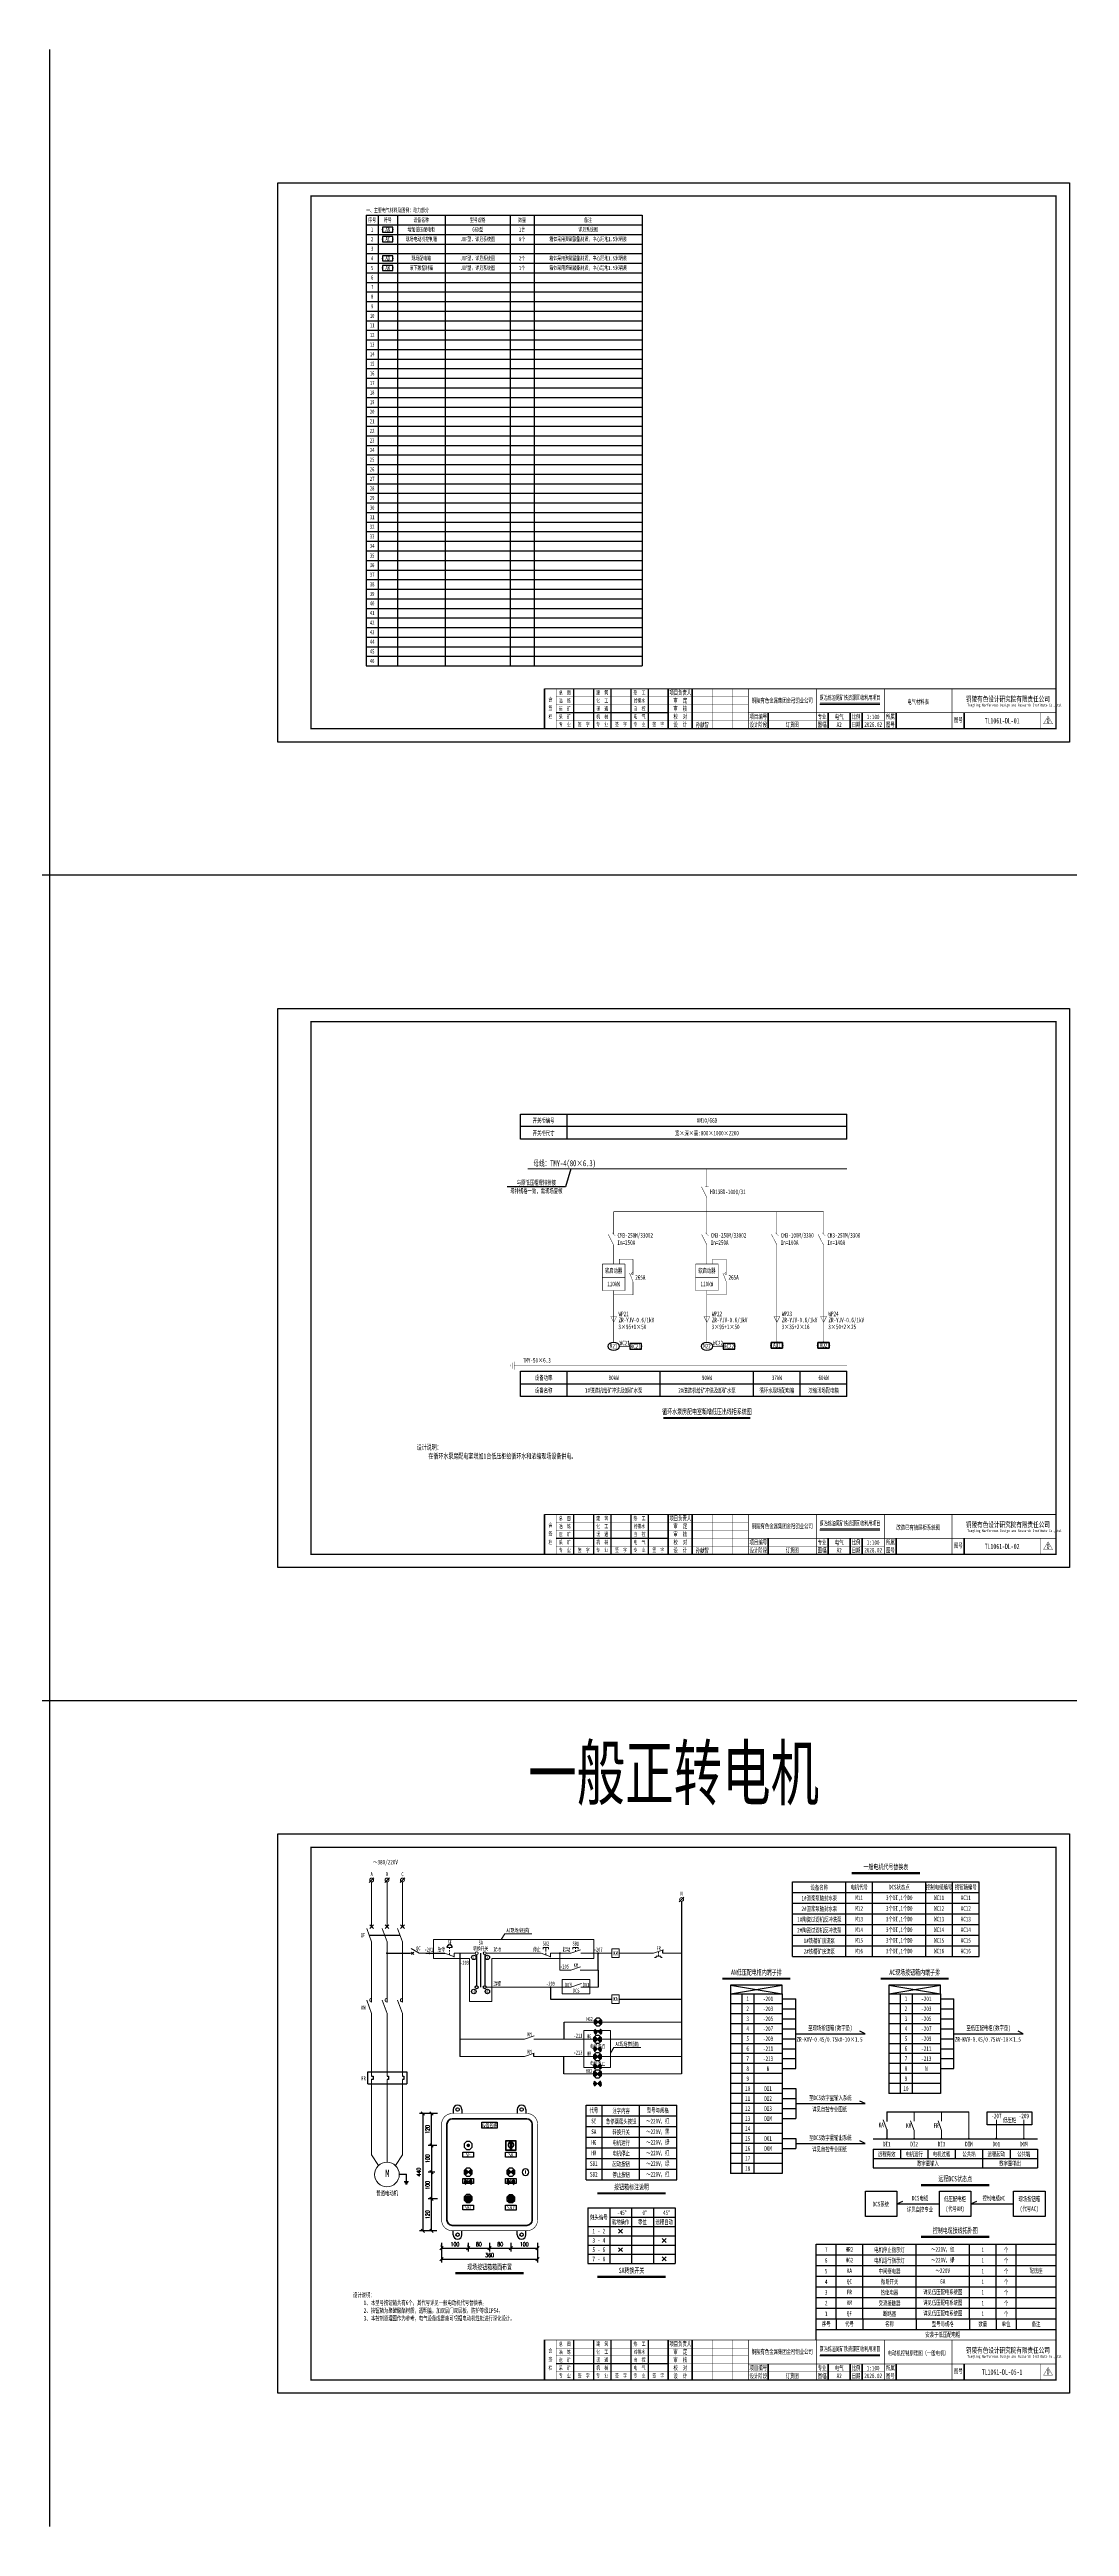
# Model space of a CAD drawing. Header units: millimetres. Extents: x 401220 to 2750366, y -101310 to 943175.
# Drawn here: x 1174620 to 1251146, y 628022 to 814022 of the extents above; entities that cross this region are included whole.
import ezdxf
from ezdxf.enums import TextEntityAlignment as Align

# ---------------------------------------------------------------- set-up
doc = ezdxf.new("R2010")
doc.units = ezdxf.units.MM
doc.linetypes.add('常规', pattern=[20, 10, 0, 10])
for name, color, linetype in [('1', 7, 'Continuous'), ('4', 1, 'Continuous'), ('D1', 4, 'Continuous'), ('动力平面导线层', 3, '常规'), ('动力平面设备层', 1, 'Continuous'), ('图框', 7, 'Continuous'), ('文字', 7, 'Continuous'), ('标注-照明', 7, 'Continuous'), ('照明平面导线层', 3, 'Continuous'), ('照明平面设备层', 1, 'Continuous'), ('电气-接地设计-接地线', 3, '接地线'), ('表格图框层', 7, 'Continuous')]:
    doc.layers.add(name, color=color, linetype=linetype)
for name, color, linetype, lineweight in [('1轮廓实线层', 7, 'Continuous', 18), ('_0', 7, 'Continuous', 25), ('BXT', 7, 'Continuous', 0), ('CAXA0层', 7, 'Continuous', 25), ('ELEMENT', 3, 'Continuous', 30), ('MX', 3, 'Continuous', 0), ('SW', 8, 'Continuous', 20), ('TEXT', 4, 'Continuous', 0), ('电辅助1', 7, 'Continuous', 0)]:
    doc.layers.add(name, color=color, linetype=linetype, lineweight=lineweight)
doc.styles.add('DIM_FONT', font='txt.shx', dxfattribs={"width": 0.7, "bigfont": 'hzdx.shx'})
doc.styles.add('HZ', font='simsun.ttf', dxfattribs={"width": 0.75})
doc.styles.get("Standard").update_dxf_attribs({"font": 'arial.ttf', "bigfont": 'hzdx.shx'})
doc.styles.add('标准', font='NSimSun.ttf', dxfattribs={"width": 0.667})
doc.linetypes.add('接地线', pattern='A,500,[136,EESLTYPE.shx,S=100,R=0,X=0,Y=0],500,-200,60,-200', length=1460)
doc.dimstyles.new('副本 DIM20', dxfattribs={"dimtxt": 300, "dimasz": 2, "dimexe": 250, "dimexo": 300, "dimgap": 150, "dimtad": 1, "dimdec": 0, "dimlfac": 0.05, "dimzin": 0, "dimdsep": 46, "dimtxsty": 'DIM_FONT', "dimblk1": '_DIMX', "dimblk2": '_DIMX', "dimsah": 1, "dimcen": 0, "dimclrd": 3, "dimclre": 3, "dimclrt": 7, "dimadec": 0, "dimazin": 0, "dimtfac": 1, "dimtdec": 0, "dimtix": 1, "dimtmove": 2, "dimatfit": 3, "dimldrblk": '_DIMX', "dimfxl": 250, "dimtolj": 1, "dimtzin": 0, "dimarcsym": 0})

# ---------------------------------------------------------------- blocks, each defined once
blk = doc.blocks.new('PLA1')
at = {"color": 0, "linetype": 'ByBlock', "lineweight": -2}
for p, q in [((-500, 500), (-500, 0)), ((500, 500), (-500, 500)), ((-500, 0), (500, 0)), ((500, 0), (500, 500))]:
    blk.add_line(p, q, dxfattribs=at)
for p in [(-500, 250), (0, 500), (0, 0), (500, 250)]:
    blk.add_point(p, dxfattribs=at)
blk = doc.blocks.new('3')
at = {"layer": 'TEXT', "color": 7, "lineweight": 25, "style": 'HZ', "width": 0.75}
for s, height, p in [('铜陵有色设计研究院有限责任公司', 400, (221501, 249018)), ('Tongling Nonferrous Design and Research Institute Co.,Ltd.', 200, (221613, 248659))]:
    blk.add_text(s, height=height, dxfattribs=at).set_placement(p)
blk = doc.blocks.new('铜陵有色图签02')
at = {"layer": '图框', "linetype": 'Continuous', "lineweight": 50}
for p, q in [((-38401, 3003), (-38401, 1)), ((-29100, 3001), (-29100, 0))]:
    blk.add_line(p, q, dxfattribs=at)
at = {"layer": '图框', "color": 7, "linetype": 'Continuous', "lineweight": 25}
for p, q in [((-36201, 3010), (-36201, 9)), ((-34701, 3010), (-34701, 9)), ((-33401, 3017), (-33401, 16)), ((-31901, 3017), (-31901, 16)), ((-30601, 3017), (-30601, 16)), ((-29100, 1201), (-37501, 1201))]:
    blk.add_line(p, q, dxfattribs=at)
at = {"layer": '图框', "color": 7, "linetype": 'Continuous', "lineweight": 35}
for p, q in [((-27300, 3001), (-27300, 1)), ((-21600, 1197), (-21600, -3)), ((-17100, 1200), (-17100, 0)), ((-15450, 0), (-15450, 1200)), ((-14550, 1200), (-14550, 0)), ((-12000, 1201), (-12000, 1)), ((-6900, 1202), (-6900, 2))]:
    blk.add_line(p, q, dxfattribs=at)
at = {"layer": '图框', "lineweight": 25}
blk.add_line((-17723, 1830), (-13223, 1830), dxfattribs=at)
at = {"layer": '图框', "lineweight": 70, "const_width": 70}
blk.add_lwpolyline([(-17980, 3001), (0, 3001), (-38401, 3001)], dxfattribs=at)
at = {"layer": '图框', "color": 7, "linetype": 'Continuous', "lineweight": 25, "const_width": 25}
for points in [[(-37501, 3000), (-37501, 0)], [(-23100, 2401), (-37501, 2401)], [(-25800, 3001), (-25800, 1)], [(-24300, 3001), (-24300, 1)], [(-23100, 1801), (-37501, 1801)], [(-12900, 600), (-18000, 600), (-37501, 600)], [(-23100, 1201), (-29100, 1201)], [(-602, 943), (-932, 371), (-272, 371), (-602, 943)]]:
    blk.add_lwpolyline(points, dxfattribs=at)
at = {"layer": '图框', "linetype": 'Continuous', "lineweight": 50, "const_width": 50}
for points in [[(-23100, 3001), (-23100, 1)], [(-18000, 3000), (-18000, 0)]]:
    blk.add_lwpolyline(points, dxfattribs=at)
at = {"layer": '图框', "lineweight": 25, "const_width": 35}
blk.add_lwpolyline([(-17723, 1930), (-13223, 1930)], dxfattribs=at)
at = {"layer": '图框', "lineweight": 50, "const_width": 50}
for points in [[(-12900, 3001), (-12900, 1)], [(-7800, 3001), (-7800, 1)], [(0, 3000), (0, 0)], [(-23100, 1200), (0, 1200)]]:
    blk.add_lwpolyline(points, dxfattribs=at)
at = {"layer": '图框', "linetype": 'Continuous', "lineweight": 70, "const_width": 70}
blk.add_lwpolyline([(-38401, 1), (0, 0)], dxfattribs=at)
at = {"layer": '图框', "color": 7, "linetype": 'Continuous', "lineweight": 35, "const_width": 25}
blk.add_lwpolyline([(-1200, 1201), (-1200, 0)], dxfattribs=at)
at = {"layer": '图框', "lineweight": 25}
blk.add_blockref('3', (-228268, -246986), dxfattribs=at)
at = {"layer": 'TEXT', "color": 7, "lineweight": 25, "style": '标准', "width": 0.667}
for s, height, p in [('会', 300, (-37942, 2054)), ('冶  炼', 300, (-36862, 1955)), ('总  图', 300, (-36862, 2555)), ('建  筑', 300, (-34062, 2562)), ('化  工', 300, (-34062, 1962)), ('给排水', 300, (-31262, 1962)), ('热  工', 300, (-31262, 2562)), ('项目负责人', 350, (-28197, 2541)), ('审  定', 350, (-28197, 1941)), ('栏', 300, (-37942, 754)), ('签', 300, (-37942, 1404)), ('采  矿', 300, (-36862, 754)), ('选  矿', 300, (-36862, 1355)), ('专  业', 300, (-36862, 170)), ('签  字', 300, (-35449, 170)), ('机  械', 300, (-34062, 761)), ('专  业', 300, (-34062, 177)), ('暖  通', 300, (-34062, 1362)), ('签  字', 300, (-32649, 177)), ('专  业', 300, (-31262, 177)), ('电  气', 300, (-31262, 761)), ('自  控', 300, (-31262, 1362)), ('签  字', 300, (-29849, 177)), ('校  对', 350, (-28197, 741)), ('设  计', 350, (-28197, 139)), ('审  核', 350, (-28197, 1341)), ('项目编号', 350, (-22343, 730)), ('设计阶段', 350, (-22343, 130)), ('专业', 350, (-17559, 730)), ('图幅', 350, (-17559, 130)), ('比例', 350, (-15009, 730)), ('日期', 350, (-15009, 130)), ('所属', 350, (-12438, 730)), ('图号', 350, (-12438, 130)), ('图号', 350, (-7339, 495))]:
    blk.add_text(s, height=height, dxfattribs=at).set_placement(p, align=Align.CENTER)
blk = doc.blocks.new('$element$00000390')
at = {"const_width": 0.0233}
for points in [[(0, 0), (0, -0.38)], [(-0.25, -0.38), (0.25, -0.38)], [(-0.19, -0.5), (0.19, -0.5)], [(-0.06, -0.63), (0.06, -0.63)]]:
    blk.add_lwpolyline(points, dxfattribs=at)
at = {"flags": 9}
blk.add_attdef('S', (0, 0), '', height=0.00000667, dxfattribs=at)
blk = doc.blocks.new('1107AA')
at = {"color": 3, "linetype": 'Continuous'}
for points, const_width in [([(0, -7.5), (-3.8, 0)], 0.3), ([(1.2, 1.2), (-1.2, -1.2)], 0.1), ([(-1.2, 1.2), (1.2, -1.2)], 0.1)]:
    blk.add_lwpolyline(points, dxfattribs=dict(at, const_width=const_width))
blk = doc.blocks.new('0208D')
at = {"color": 3, "linetype": 'Continuous', "const_width": 0.3}
blk.add_lwpolyline([(0, -7.5), (0, 0)], dxfattribs=at)
blk.add_lwpolyline([(0, -7.5), (2.5, -2.5), (-2.5, -2.5)], close=True, dxfattribs=at)
blk = doc.blocks.new('GGF')
at = {"layer": '照明平面导线层', "color": 3, "linetype": '常规', "lineweight": 25, "ltscale": 2, "const_width": 30}
for points in [[(0, 0), (0, -365)], [(0, -1065), (-261, -402)], [(0, -365), (0, -544)], [(0, -1065), (0, -1429)]]:
    blk.add_lwpolyline(points, dxfattribs=at)
blk.add_lwpolyline([(0, -544, -1.1220072), (0, -365, -1.343832)], format="xyb", dxfattribs=at)
blk = doc.blocks.new('JJ')
at = {"color": 3, "linetype": 'Continuous', "const_width": 32.4}
blk.add_lwpolyline([(0, -810), (-410, 0)], dxfattribs=at)
at = {"color": 3, "const_width": 30}
blk.add_lwpolyline([(-135, 0), (135, 0)], dxfattribs=at)
blk = doc.blocks.new('_Oblique')
at = {"color": 0, "linetype": 'ByBlock', "lineweight": -2}
blk.add_line((-0.5, -0.5), (0.5, 0.5), dxfattribs=at)
blk = doc.blocks.new('*D111')
at = {"layer": '1', "color": 3, "linetype": 'ByBlock', "lineweight": -2, "transparency": 16777216}
for p, q in [((1203354, 659033), (1202368, 659033)), ((1202618, 659033), (1202618, 650233)), ((1203354, 650233), (1202368, 650233))]:
    blk.add_line(p, q, dxfattribs=at)
at = {"layer": 'Defpoints', "color": 0, "linetype": 'ByBlock', "transparency": 16777216}
for p in [(1203654, 659033), (1202618, 650233), (1203654, 650233)]:
    blk.add_point(p, dxfattribs=at)
at = {"layer": '1', "color": 3, "linetype": 'ByBlock', "lineweight": -2, "transparency": 16777216, "xscale": 250, "yscale": 250, "zscale": 250}
for p, rotation in [((1202618, 659033), 90), ((1202618, 650233), 270)]:
    blk.add_blockref('_Oblique', p, dxfattribs=dict(at, rotation=rotation))
at = {"layer": '1', "color": 7, "linetype": 'ByBlock', "transparency": 16777216, "insert": (1202318, 654633), "char_height": 300, "attachment_point": 5, "rotation": 90, "style": 'DIM_FONT'}
blk.add_mtext('\\A1;440', dxfattribs=at)
blk = doc.blocks.new('_DIMX')
blk.add_line((-150, 0), (150, 0))
at = {"const_width": 50}
blk.add_lwpolyline([(-70, -70), (70, 70)], dxfattribs=at)
blk = doc.blocks.new('*D112')
at = {"layer": '1', "color": 3, "linetype": 'ByBlock', "lineweight": -2, "transparency": 16777216}
for p, q in [((1203736, 652633), (1203032, 652633)), ((1203282, 650233), (1203282, 652633)), ((1203677, 650233), (1203032, 650233))]:
    blk.add_line(p, q, dxfattribs=at)
at = {"layer": 'Defpoints', "color": 0, "linetype": 'ByBlock', "transparency": 16777216}
for p in [(1203282, 652633), (1204036, 652633), (1203977, 650233)]:
    blk.add_point(p, dxfattribs=at)
at = {"layer": '1', "color": 3, "linetype": 'ByBlock', "lineweight": -2, "transparency": 16777216, "xscale": 250, "yscale": 250, "zscale": 250}
for p, rotation in [((1203282, 652633), 90), ((1203282, 650233), 270)]:
    blk.add_blockref('_Oblique', p, dxfattribs=dict(at, rotation=rotation))
at = {"layer": '1', "color": 7, "linetype": 'ByBlock', "transparency": 16777216, "insert": (1202982, 651433), "char_height": 300, "attachment_point": 5, "rotation": 90, "style": 'DIM_FONT'}
blk.add_mtext('\\A1;120', dxfattribs=at)
blk = doc.blocks.new('*D113')
at = {"layer": '1', "color": 3, "linetype": 'ByBlock', "lineweight": -2, "transparency": 16777216}
for p, q in [((1203460, 654633), (1203032, 654633)), ((1203282, 654633), (1203282, 652633)), ((1203523, 652633), (1203032, 652633))]:
    blk.add_line(p, q, dxfattribs=at)
at = {"layer": 'Defpoints', "color": 0, "linetype": 'ByBlock', "transparency": 16777216}
for p in [(1203760, 654633), (1203282, 652633), (1203823, 652633)]:
    blk.add_point(p, dxfattribs=at)
at = {"layer": '1', "color": 3, "linetype": 'ByBlock', "lineweight": -2, "transparency": 16777216, "xscale": 250, "yscale": 250, "zscale": 250}
for p, rotation in [((1203282, 654633), 90), ((1203282, 652633), 270)]:
    blk.add_blockref('_Oblique', p, dxfattribs=dict(at, rotation=rotation))
at = {"layer": '1', "color": 7, "linetype": 'ByBlock', "transparency": 16777216, "insert": (1202982, 653633), "char_height": 300, "attachment_point": 5, "rotation": 90, "style": 'DIM_FONT'}
blk.add_mtext('\\A1;100', dxfattribs=at)
blk = doc.blocks.new('*D114')
at = {"layer": '1', "color": 3, "linetype": 'ByBlock', "lineweight": -2, "transparency": 16777216}
for p, q in [((1203460, 656633), (1203032, 656633)), ((1203282, 656633), (1203282, 654633)), ((1203523, 654633), (1203032, 654633))]:
    blk.add_line(p, q, dxfattribs=at)
at = {"layer": 'Defpoints', "color": 0, "linetype": 'ByBlock', "transparency": 16777216}
for p in [(1203760, 656633), (1203282, 654633), (1203823, 654633)]:
    blk.add_point(p, dxfattribs=at)
at = {"layer": '1', "color": 3, "linetype": 'ByBlock', "lineweight": -2, "transparency": 16777216, "xscale": 250, "yscale": 250, "zscale": 250}
for p, rotation in [((1203282, 656633), 90), ((1203282, 654633), 270)]:
    blk.add_blockref('_Oblique', p, dxfattribs=dict(at, rotation=rotation))
at = {"layer": '1', "color": 7, "linetype": 'ByBlock', "transparency": 16777216, "insert": (1202982, 655633), "char_height": 300, "attachment_point": 5, "rotation": 90, "style": 'DIM_FONT'}
blk.add_mtext('\\A1;100', dxfattribs=at)
blk = doc.blocks.new('*D115')
at = {"layer": '1', "color": 3, "linetype": 'ByBlock', "lineweight": -2, "transparency": 16777216}
for p, q in [((1203736, 659033), (1203032, 659033)), ((1203282, 656633), (1203282, 659033)), ((1203677, 656633), (1203032, 656633))]:
    blk.add_line(p, q, dxfattribs=at)
at = {"layer": 'Defpoints', "color": 0, "linetype": 'ByBlock', "transparency": 16777216}
for p in [(1203282, 659033), (1204036, 659033), (1203977, 656633)]:
    blk.add_point(p, dxfattribs=at)
at = {"layer": '1', "color": 3, "linetype": 'ByBlock', "lineweight": -2, "transparency": 16777216, "xscale": 250, "yscale": 250, "zscale": 250}
for p, rotation in [((1203282, 659033), 90), ((1203282, 656633), 270)]:
    blk.add_blockref('_Oblique', p, dxfattribs=dict(at, rotation=rotation))
at = {"layer": '1', "color": 7, "linetype": 'ByBlock', "transparency": 16777216, "insert": (1202982, 657833), "char_height": 300, "attachment_point": 5, "rotation": 90, "style": 'DIM_FONT'}
blk.add_mtext('\\A1;120', dxfattribs=at)
blk = doc.blocks.new('*D116')
at = {"layer": '1', "color": 3, "linetype": 'ByBlock', "lineweight": -2, "transparency": 16777216}
for p, q in [((1207635, 649310), (1207635, 648664)), ((1209236, 649310), (1209236, 648664)), ((1207635, 648914), (1209236, 648914))]:
    blk.add_line(p, q, dxfattribs=at)
at = {"layer": 'Defpoints', "color": 0, "linetype": 'ByBlock', "transparency": 16777216}
for p in [(1207635, 649610), (1209236, 649610), (1209236, 648914)]:
    blk.add_point(p, dxfattribs=at)
at = {"layer": '1', "color": 3, "linetype": 'ByBlock', "lineweight": -2, "transparency": 16777216, "xscale": 250, "yscale": 250, "zscale": 250, "rotation": 180}
blk.add_blockref('_Oblique', (1207635, 648914), dxfattribs=at)
at = {"layer": '1', "color": 3, "linetype": 'ByBlock', "lineweight": -2, "transparency": 16777216, "xscale": 250, "yscale": 250, "zscale": 250}
blk.add_blockref('_Oblique', (1209236, 648914), dxfattribs=at)
at = {"layer": '1', "color": 7, "linetype": 'ByBlock', "transparency": 16777216, "insert": (1208435, 649214), "char_height": 300, "attachment_point": 5, "style": 'DIM_FONT'}
blk.add_mtext('\\A1;80', dxfattribs=at)
blk = doc.blocks.new('*D117')
at = {"layer": '1', "color": 3, "linetype": 'ByBlock', "lineweight": -2, "transparency": 16777216}
for p, q in [((1209236, 649310), (1209236, 648664)), ((1211236, 649310), (1211236, 648664)), ((1209236, 648914), (1211236, 648914))]:
    blk.add_line(p, q, dxfattribs=at)
at = {"layer": 'Defpoints', "color": 0, "linetype": 'ByBlock', "transparency": 16777216}
for p in [(1209236, 649610), (1211236, 649610), (1211236, 648914)]:
    blk.add_point(p, dxfattribs=at)
at = {"layer": '1', "color": 3, "linetype": 'ByBlock', "lineweight": -2, "transparency": 16777216, "xscale": 250, "yscale": 250, "zscale": 250, "rotation": 180}
blk.add_blockref('_Oblique', (1209236, 648914), dxfattribs=at)
at = {"layer": '1', "color": 3, "linetype": 'ByBlock', "lineweight": -2, "transparency": 16777216, "xscale": 250, "yscale": 250, "zscale": 250}
blk.add_blockref('_Oblique', (1211236, 648914), dxfattribs=at)
at = {"layer": '1', "color": 7, "linetype": 'ByBlock', "transparency": 16777216, "insert": (1210236, 649214), "char_height": 300, "attachment_point": 5, "style": 'DIM_FONT'}
blk.add_mtext('\\A1;100', dxfattribs=at)
blk = doc.blocks.new('*D118')
at = {"layer": '1', "color": 3, "linetype": 'ByBlock', "lineweight": -2, "transparency": 16777216}
for p, q in [((1204036, 649310), (1204036, 647849)), ((1211236, 649310), (1211236, 647849)), ((1204036, 648099), (1211236, 648099))]:
    blk.add_line(p, q, dxfattribs=at)
at = {"layer": 'Defpoints', "color": 0, "linetype": 'ByBlock', "transparency": 16777216}
for p in [(1204036, 649610), (1211236, 649610), (1211236, 648099)]:
    blk.add_point(p, dxfattribs=at)
at = {"layer": '1', "color": 3, "linetype": 'ByBlock', "lineweight": -2, "transparency": 16777216, "xscale": 250, "yscale": 250, "zscale": 250, "rotation": 180}
blk.add_blockref('_Oblique', (1204036, 648099), dxfattribs=at)
at = {"layer": '1', "color": 3, "linetype": 'ByBlock', "lineweight": -2, "transparency": 16777216, "xscale": 250, "yscale": 250, "zscale": 250}
blk.add_blockref('_Oblique', (1211236, 648099), dxfattribs=at)
at = {"layer": '1', "color": 7, "linetype": 'ByBlock', "transparency": 16777216, "insert": (1207636, 648399), "char_height": 300, "attachment_point": 5, "style": 'DIM_FONT'}
blk.add_mtext('\\A1;360', dxfattribs=at)
blk = doc.blocks.new('*D119')
at = {"layer": '1', "color": 3, "linetype": 'ByBlock', "lineweight": -2, "transparency": 16777216}
for p, q in [((1204036, 649027), (1204036, 649164)), ((1206036, 649027), (1206036, 649164)), ((1204036, 648914), (1206036, 648914))]:
    blk.add_line(p, q, dxfattribs=at)
at = {"layer": 'Defpoints', "color": 0, "linetype": 'ByBlock', "transparency": 16777216}
for p in [(1204036, 648727), (1206036, 648914), (1206036, 648727)]:
    blk.add_point(p, dxfattribs=at)
at = {"layer": '1', "color": 3, "linetype": 'ByBlock', "lineweight": -2, "transparency": 16777216, "xscale": 250, "yscale": 250, "zscale": 250, "rotation": 180}
blk.add_blockref('_Oblique', (1204036, 648914), dxfattribs=at)
at = {"layer": '1', "color": 3, "linetype": 'ByBlock', "lineweight": -2, "transparency": 16777216, "xscale": 250, "yscale": 250, "zscale": 250}
blk.add_blockref('_Oblique', (1206036, 648914), dxfattribs=at)
at = {"layer": '1', "color": 7, "linetype": 'ByBlock', "transparency": 16777216, "insert": (1205036, 649214), "char_height": 300, "attachment_point": 5, "style": 'DIM_FONT'}
blk.add_mtext('\\A1;100', dxfattribs=at)
blk = doc.blocks.new('*D120')
at = {"layer": '1', "color": 3, "linetype": 'ByBlock', "lineweight": -2, "transparency": 16777216}
for p, q in [((1206033, 649310), (1206033, 648664)), ((1207635, 649310), (1207635, 648664)), ((1206033, 648914), (1207635, 648914))]:
    blk.add_line(p, q, dxfattribs=at)
at = {"layer": 'Defpoints', "color": 0, "linetype": 'ByBlock', "transparency": 16777216}
for p in [(1206033, 649610), (1207635, 649610), (1207635, 648914)]:
    blk.add_point(p, dxfattribs=at)
at = {"layer": '1', "color": 3, "linetype": 'ByBlock', "lineweight": -2, "transparency": 16777216, "xscale": 250, "yscale": 250, "zscale": 250, "rotation": 180}
blk.add_blockref('_Oblique', (1206033, 648914), dxfattribs=at)
at = {"layer": '1', "color": 3, "linetype": 'ByBlock', "lineweight": -2, "transparency": 16777216, "xscale": 250, "yscale": 250, "zscale": 250}
blk.add_blockref('_Oblique', (1207635, 648914), dxfattribs=at)
at = {"layer": '1', "color": 7, "linetype": 'ByBlock', "transparency": 16777216, "insert": (1206834, 649214), "char_height": 300, "attachment_point": 5, "style": 'DIM_FONT'}
blk.add_mtext('\\A1;80', dxfattribs=at)
blk = doc.blocks.new('*U110')
at = {"layer": '1轮廓实线层'}
for p, q in [((0, 5), (-3.5, 11.1)), ((0, 10), (-0.9, 10.9)), ((0, 10), (-0.9, 9.1)), ((0, 15), (0, 10)), ((0, 10), (0.9, 10.9)), ((0, 10), (0.9, 9.1)), ((0, 5), (0, 0))]:
    blk.add_line(p, q, dxfattribs=at)

msp = doc.modelspace()

# ---------------------------------------------------------------- hatches: boundary and pattern name
at = {"linetype": 'ByBlock', "lineweight": 25}
h = msp.add_hatch(dxfattribs=at)
h.set_pattern_fill('ANSI31', color=3, scale=184.8, style=0)
h.set_pattern_definition([(45, (651370.776, 668097.098), (-16.3341666, 16.3341666), [])])
h.paths.add_polyline_path([(1215773.1, 665902.1), (1215564.2, 666111.4, 0.19912814), (1215477.5, 665902.1, 0.19869661), (1215563.9, 665693.2)])
h.paths.add_polyline_path([(1215982.4, 666111), (1215773.1, 665902.1), (1215982, 665692.9, 0.19912814), (1216068.8, 665902.1, 0.19869661)])
h = msp.add_hatch(dxfattribs=at)
h.set_pattern_fill('ANSI31', color=3, scale=184.8, style=0)
h.set_pattern_definition([(45, (651334.378, 666797.098), (-16.3341666, 16.3341666), [])])
h.paths.add_polyline_path([(1215736.7, 664602.1), (1215527.8, 664811.4, 0.19912814), (1215441.1, 664602.1, 0.19869661), (1215527.5, 664393.2)])
h.paths.add_polyline_path([(1215946, 664811), (1215736.7, 664602.1), (1215945.6, 664392.9, 0.19912814), (1216032.4, 664602.1, 0.19869661)])
h = msp.add_hatch(dxfattribs=at)
h.set_pattern_fill('ANSI31', color=3, scale=184.8, style=0)
h.set_pattern_definition([(45, (651334.378, 666062.074), (-16.3341666, 16.3341666), [])])
h.paths.add_polyline_path([(1215736.7, 663867.1), (1215527.8, 664076.4, 0.19912814), (1215441.1, 663867.1, 0.19869661), (1215527.5, 663658.2)])
h.paths.add_polyline_path([(1215946, 664076), (1215736.7, 663867.1), (1215945.6, 663657.9, 0.19912814), (1216032.4, 663867.1, 0.19869661)])
h = msp.add_hatch(dxfattribs=at)
h.set_pattern_fill('ANSI31', color=3, scale=184.8, style=0)
h.set_pattern_definition([(45, (651370.776, 667362.074), (-16.3341666, 16.3341666), [])])
h.paths.add_polyline_path([(1215773.1, 665167.1), (1215564.2, 665376.4, 0.19912814), (1215477.5, 665167.1, 0.19869661), (1215563.9, 664958.2)])
h.paths.add_polyline_path([(1215982.4, 665376), (1215773.1, 665167.1), (1215982, 664957.9, 0.19912814), (1216068.8, 665167.1, 0.19869661)])
h = msp.add_hatch(dxfattribs=at)
h.set_pattern_fill('ANSI31', color=1, scale=184.8, style=0)
h.set_pattern_definition([(45, (651334.378, 665497.098), (-16.3341666, 16.3341666), [])])
h.paths.add_polyline_path([(1215736.7, 663302.1), (1215527.8, 663511.4, 0.19912814), (1215441.1, 663302.1, 0.19869661), (1215527.5, 663093.2)])
h.paths.add_polyline_path([(1215946, 663511), (1215736.7, 663302.1), (1215945.6, 663092.9, 0.19912814), (1216032.4, 663302.1, 0.19869661)])
h = msp.add_hatch(dxfattribs=at)
h.set_pattern_fill('ANSI31', color=1, scale=184.8, style=0)
h.set_pattern_definition([(45, (651334.378, 664762.074), (-16.3341666, 16.3341666), [])])
h.paths.add_polyline_path([(1215736.7, 662567.1), (1215527.8, 662776.4, 0.19912814), (1215441.1, 662567.1, 0.19869661), (1215527.5, 662358.2)])
h.paths.add_polyline_path([(1215946, 662776), (1215736.7, 662567.1), (1215945.6, 662357.9, 0.19912814), (1216032.4, 662567.1, 0.19869661)])
h = msp.add_hatch(dxfattribs=at)
h.set_pattern_fill('ANSI31', color=1, scale=184.8, style=0)
h.set_pattern_definition([(45, (651334.378, 664197.098), (-16.3341666, 16.3341666), [])])
h.paths.add_polyline_path([(1215736.7, 662002.1), (1215527.8, 662211.4, 0.19912814), (1215441.1, 662002.1, 0.19869661), (1215527.5, 661793.2)])
h.paths.add_polyline_path([(1215946, 662211), (1215736.7, 662002.1), (1215945.6, 661792.9, 0.19912814), (1216032.4, 662002.1, 0.19869661)])
h = msp.add_hatch(dxfattribs=at)
h.set_pattern_fill('ANSI31', color=1, scale=184.8, style=0)
h.set_pattern_definition([(45, (651334.378, 663462.074), (-16.3341666, 16.3341666), [])])
h.paths.add_polyline_path([(1215736.7, 661267.1), (1215527.8, 661476.4, 0.19912814), (1215441.1, 661267.1, 0.19869661), (1215527.5, 661058.2)])
h.paths.add_polyline_path([(1215946, 661476), (1215736.7, 661267.1), (1215945.6, 661057.9, 0.19912814), (1216032.4, 661267.1, 0.19869661)])
h = msp.add_hatch(dxfattribs=at)
h.set_pattern_fill('ANSI31', color=3, scale=184.8, style=0)
h.set_pattern_definition([(45, (641633.75, 656827.623), (-16.3341666, 16.3341666), [])])
h.paths.add_polyline_path([(1206036.1, 654632.7), (1205827.2, 654841.9, 0.19912814), (1205740.4, 654632.7, 0.19869661), (1205826.9, 654423.8)])
h.paths.add_polyline_path([(1206245.4, 654841.6), (1206036.1, 654632.7), (1206245, 654423.4, 0.19912814), (1206331.8, 654632.7, 0.19869661)])
h = msp.add_hatch(dxfattribs=at)
h.set_pattern_fill('ANSI31', color=1, scale=184.8, style=0)
h.set_pattern_definition([(45, (646223.602, 656827.623), (-16.3341666, 16.3341666), [])])
h.paths.add_polyline_path([(1209236.1, 654632.7), (1209027.2, 654841.9, 0.19912814), (1208940.4, 654632.7, 0.19869661), (1209026.9, 654423.8)])
h.paths.add_polyline_path([(1209445.4, 654841.6), (1209236.1, 654632.7), (1209445, 654423.4, 0.19912814), (1209531.8, 654632.7, 0.19869661)])
h = msp.add_hatch(dxfattribs=at)
h.set_pattern_fill('ANSI31', color=3, scale=184.8, style=0)
h.set_pattern_definition([(45, (641633.75, 656092.6), (-16.3341666, 16.3341666), [])])
h.paths.add_polyline_path([(1206036.1, 653897.6), (1205827.2, 654106.9, 0.19912814), (1205740.4, 653897.6, 0.19869661), (1205826.9, 653688.7)])
h.paths.add_polyline_path([(1206245.4, 654106.5), (1206036.1, 653897.6), (1206245, 653688.4, 0.19912814), (1206331.8, 653897.6, 0.19869661)])
h = msp.add_hatch(dxfattribs=at)
h.set_pattern_fill('ANSI31', color=1, scale=184.8, style=0)
h.set_pattern_definition([(45, (646223.602, 656092.6), (-16.3341666, 16.3341666), [])])
h.paths.add_polyline_path([(1209236.1, 653897.6), (1209027.2, 654106.9, 0.19912814), (1208940.4, 653897.6, 0.19869661), (1209026.9, 653688.7)])
h.paths.add_polyline_path([(1209445.4, 654106.5), (1209236.1, 653897.6), (1209445, 653688.4, 0.19912814), (1209531.8, 653897.6, 0.19869661)])
at = {"layer": '文字', "linetype": 'ByBlock', "ltscale": 0.2}
h = msp.add_hatch(dxfattribs=at)
h.set_pattern_fill('ANSI31', color=0, scale=308, style=0)
h.set_pattern_definition([(45, (-2154868.484, 2029605.39), (-27.22361108, 27.22361108), [])])
edge = h.paths.add_edge_path()
edge.add_line((1209297.1, 656354), (1209297.1, 656629.3))
edge.add_line((1209172.4, 656629.3), (1209172.4, 656354))
edge.add_arc((1208400.7, 656629.3), 896.4, 360, 366.231132)
edge.add_arc((1208816.5, 656674.7), 478.1, 6.231132, 14.766974)
edge.add_arc((1209075.4, 656743), 210.4, 14.766974, 32.471625)
edge.add_arc((1209234.7, 656844.3), 21.5, 32.471625, 90)
edge.add_arc((1209234.7, 656844.3), 21.5, 90, 147.528375)
edge.add_arc((1209394, 656743), 210.4, 147.528375, 165.233026)
edge.add_arc((1209652.9, 656674.7), 478.1, 165.233026, 173.768868)
edge.add_arc((1210068.7, 656629.3), 896.4, 173.768868, 180)
edge.add_line((1209172.4, 656354), (1209297.1, 656354))
at = {"layer": '电气-接地设计-接地线', "linetype": 'ByBlock', "ltscale": 0.2}
h = msp.add_hatch(color=1, dxfattribs=at)
edge = h.paths.add_edge_path()
edge.add_arc((1206034.7, 656637.1), 138.2, 0, 360)
h = msp.add_hatch(color=3, dxfattribs=at)
edge = h.paths.add_edge_path()
edge.add_arc((1206036.1, 652648.2), 230.3, 0, 360)
h = msp.add_hatch(color=1, dxfattribs=at)
edge = h.paths.add_edge_path()
edge.add_arc((1209236.1, 652632.7), 230.3, 0, 360)

# ---------------------------------------------------------------- linework, layer by layer
at = {"color": 3}
for p, q in [((1174619.6, 814021.7), (1174619.6, 628021.7)), ((1608777.1, 752021.7), (1079541.3, 752021.7)), ((1608777.1, 690021.7), (1079541.3, 690021.7))]:
    msp.add_line(p, q, dxfattribs=at)
for p, q in [((1213735.3, 729971.6), (1213337.9, 728614.7)), ((1213337.9, 728614.7), (1208952.1, 728614.7))]:
    msp.add_line(p, q)
at = {"color": 0, "linetype": 'ByBlock', "lineweight": 20}
for p, q in [((1219943.8, 671066.7), (1217349.9, 671066.7)), ((1220020, 670740.4), (1220128.5, 670740.4)), ((1220128.5, 670740.4), (1220128.5, 670848.9)), ((1220128.5, 670848.9), (1220490.3, 670848.9)), ((1220309.4, 671157.1), (1220309.4, 671036.5)), ((1220309.4, 670969.5), (1220309.4, 670848.9)), ((1220490.3, 670848.9), (1220490.3, 670740.4)), ((1220490.3, 670740.4), (1220598.8, 670740.4)), ((1222043.1, 671066.7), (1220645.6, 671066.7))]:
    msp.add_line(p, q, dxfattribs=at)
at = {"color": 2, "linetype": 'ByBlock', "lineweight": 25}
for p, q in [((1225719.8, 668675.5), (1229586.9, 668024.7)), ((1225719.8, 668024.7), (1229586.9, 668675.5)), ((1225719.8, 668024.7), (1225719.8, 654528.2)), ((1225719.8, 668024.7), (1229586.9, 668024.7)), ((1226555.7, 668024.7), (1226555.7, 654528.2)), ((1227475.1, 668024.7), (1227475.1, 654528.2)), ((1229586.9, 668024.7), (1229586.9, 654528.2)), ((1229586.9, 667274.9), (1225719.8, 667274.9)), ((1229586.9, 666525.1), (1225719.8, 666525.1)), ((1229586.9, 665775.3), (1225719.8, 665775.3)), ((1229586.9, 665025.5), (1225719.8, 665025.5)), ((1229586.9, 664275.6), (1225719.8, 664275.6)), ((1229586.9, 663525.8), (1225719.8, 663525.8)), ((1229586.9, 662776), (1225719.8, 662776)), ((1229586.9, 662026.2), (1225719.8, 662026.2)), ((1229586.9, 661276.4), (1225719.8, 661276.4)), ((1229586.9, 660526.6), (1225719.8, 660526.6)), ((1229586.9, 659776.8), (1225719.8, 659776.8)), ((1229586.9, 659027), (1225719.8, 659027)), ((1229586.9, 658277.2), (1225719.8, 658277.2)), ((1229586.9, 657527.4), (1225719.8, 657527.4)), ((1229586.9, 656777.6), (1225719.8, 656777.6)), ((1229586.9, 656027.8), (1225719.8, 656027.8)), ((1229586.9, 655278), (1225719.8, 655278)), ((1229586.9, 654528.2), (1225719.8, 654528.2))]:
    msp.add_line(p, q, dxfattribs=at)
at = {"color": 3, "linetype": 'ByBlock', "lineweight": 25}
for p, q in [((1237597.7, 668675.5), (1241464.8, 668024.7)), ((1237597.7, 668024.7), (1241464.8, 668675.5)), ((1237597.7, 668024.7), (1237597.7, 660526.6)), ((1237597.7, 668024.7), (1241464.8, 668024.7)), ((1238433.6, 668024.7), (1238433.6, 660526.6)), ((1239353.1, 668024.7), (1239353.1, 660526.6)), ((1241464.8, 668024.7), (1241464.8, 660526.6)), ((1215982.4, 666111), (1215563.9, 665693.2)), ((1215982, 665692.9), (1215564.2, 666111.4)), ((1241464.8, 667274.9), (1237597.7, 667274.9)), ((1241464.8, 666525.1), (1237597.7, 666525.1)), ((1215946, 664811), (1215527.5, 664393.2)), ((1215945.6, 664392.9), (1215527.8, 664811.4)), ((1241464.8, 665775.3), (1237597.7, 665775.3)), ((1241464.8, 665025.5), (1237597.7, 665025.5)), ((1241464.8, 664275.6), (1237597.7, 664275.6)), ((1241464.8, 663525.8), (1237597.7, 663525.8)), ((1241464.8, 662776), (1237597.7, 662776)), ((1241464.8, 662026.2), (1237597.7, 662026.2)), ((1241464.8, 661276.4), (1237597.7, 661276.4)), ((1241464.8, 660526.6), (1237597.7, 660526.6)), ((1206245.4, 654841.6), (1205826.9, 654423.8)), ((1206245, 654423.4), (1205827.2, 654841.9))]:
    msp.add_line(p, q, dxfattribs=at)
at = {"color": 1, "linetype": 'ByBlock'}
for p, q in [((1229586.9, 667649.8), (1230605.8, 667649.8)), ((1229586.9, 666900), (1230605.8, 666900)), ((1229586.9, 666150.2), (1230605.8, 666150.2)), ((1230605.8, 662401.1), (1230605.8, 667649.8)), ((1241464.8, 667649.8), (1242483.8, 667649.8)), ((1241464.8, 666900), (1242483.8, 666900)), ((1241464.8, 666150.2), (1242483.8, 666150.2)), ((1242483.8, 662401.1), (1242483.8, 667649.8)), ((1229586.9, 665400.4), (1230605.8, 665400.4)), ((1229586.9, 664650.6), (1230605.8, 664650.6)), ((1230605.8, 665025.5), (1235807.1, 665025.5)), ((1241464.8, 665400.4), (1242483.8, 665400.4)), ((1241464.8, 664650.6), (1242483.8, 664650.6)), ((1242483.8, 665025.5), (1247685, 665025.5)), ((1229586.9, 663900.7), (1230605.8, 663900.7)), ((1229586.9, 663150.9), (1230605.8, 663150.9)), ((1229586.9, 662401.1), (1230605.8, 662401.1)), ((1241464.8, 663900.7), (1242483.8, 663900.7)), ((1241464.8, 663150.9), (1242483.8, 663150.9)), ((1241464.8, 662401.1), (1242483.8, 662401.1)), ((1229586.9, 660901.5), (1230605.8, 660901.5)), ((1229586.9, 660151.7), (1230605.8, 660151.7)), ((1229586.9, 659401.9), (1230605.8, 659401.9)), ((1229586.9, 658652.1), (1230605.8, 658652.1)), ((1230605.8, 659776.8), (1235807.1, 659776.8)), ((1229586.9, 657152.5), (1230605.8, 657152.5)), ((1230605.8, 656777.6), (1235807.1, 656777.6)), ((1229586.9, 656402.7), (1230605.8, 656402.7))]:
    msp.add_line(p, q, dxfattribs=at)
at = {"linetype": 'ByBlock'}
for p, q in [((1198504.1, 662170.3), (1201426.5, 662170.3)), ((1198504.1, 661265.4), (1198504.1, 662170.3)), ((1201426.5, 662170.3), (1201426.5, 661265.4)), ((1198504.1, 661265.4), (1201426.5, 661265.4)), ((1198786.1, 661846), (1198893.9, 661846)), ((1198893.9, 661589.7), (1198786.1, 661589.7)), ((1198893.9, 661846), (1198893.9, 661589.7)), ((1199940.9, 661846), (1200048.7, 661846)), ((1200048.7, 661589.7), (1199940.9, 661589.7)), ((1200048.7, 661846), (1200048.7, 661589.7)), ((1201095.8, 661846), (1201203.6, 661846)), ((1201203.6, 661589.7), (1201095.8, 661589.7)), ((1201203.6, 661846), (1201203.6, 661589.7))]:
    msp.add_line(p, q, dxfattribs=at)
at = {"color": 1, "linetype": 'ByBlock', "lineweight": 25}
for p, q in [((1215946, 663511), (1215527.5, 663093.2)), ((1215946, 662211), (1215527.5, 661793.2)), ((1215945.6, 663092.9), (1215527.8, 663511.4)), ((1215945.6, 661792.9), (1215527.8, 662211.4)), ((1209445.4, 654841.6), (1209026.9, 654423.8)), ((1209445, 654423.4), (1209027.2, 654841.9))]:
    msp.add_line(p, q, dxfattribs=at)
at = {"color": 0, "linetype": 'ByBlock', "lineweight": 25}
for p, q in [((1209172.4, 656629.3), (1209172.4, 656354)), ((1209297.1, 656354), (1209297.1, 656629.3)), ((1209172.4, 656354), (1209297.1, 656354))]:
    msp.add_line(p, q, dxfattribs=at)
at = {"color": 7, "linetype": 'ByBlock', "lineweight": 20, "const_width": 75}
for points in [[(1199903.4, 671066.7, 1), (1199978.4, 671066.7, 1)], [(1203074, 671066.7, 1), (1203149, 671066.7, 1)], [(1212879.9, 671066.7, 1), (1212954.9, 671066.7, 1)], [(1215743.6, 671066.7, 1), (1215818.6, 671066.7, 1)], [(1212169.2, 668510.4, 1), (1212244.2, 668510.4, 1)], [(1237397.8, 657140.5, 1), (1237472.8, 657140.5, 1)], [(1239454.3, 657140.5, 1), (1239529.3, 657140.5, 1)], [(1241510.8, 657140.5, 1), (1241585.8, 657140.5, 1)], [(1243567.3, 657140.5, 1), (1243642.3, 657140.5, 1)], [(1245623.8, 657140.5, 1), (1245698.8, 657140.5, 1)], [(1247680.3, 657140.5, 1), (1247755.3, 657140.5, 1)]]:
    msp.add_lwpolyline(points, format="xyb", close=True, dxfattribs=at)
at = {"color": 2, "linetype": 'ByBlock', "lineweight": 25}
msp.add_lwpolyline([(1225719.8, 668024.7), (1229586.9, 668024.7), (1229586.9, 668675.5), (1225719.8, 668675.5)], close=True, dxfattribs=at)
at = {"color": 3, "linetype": 'ByBlock', "lineweight": 25}
for points in [[(1237597.7, 668024.7), (1241464.8, 668024.7), (1241464.8, 668675.5), (1237597.7, 668675.5)], [(1215650.7, 666197.8), (1215477.5, 666024.6), (1215477.5, 665779.7), (1215650.7, 665606.5), (1215895.6, 665606.5), (1216068.8, 665779.7), (1216068.8, 666024.6), (1215895.6, 666197.8)], [(1215614.3, 664897.8), (1215441.1, 664724.6), (1215441.1, 664479.7), (1215614.3, 664306.5), (1215859.2, 664306.5), (1216032.4, 664479.7), (1216032.4, 664724.6), (1215859.2, 664897.8)], [(1205913.6, 654928.3), (1205740.4, 654755.1), (1205740.4, 654510.2), (1205913.6, 654337), (1206158.6, 654337), (1206331.8, 654510.2), (1206331.8, 654755.1), (1206158.6, 654928.3)]]:
    msp.add_lwpolyline(points, close=True, dxfattribs=at)
at = {"color": 1, "linetype": 'ByBlock', "lineweight": 25}
for points in [[(1215614.3, 663597.8), (1215441.1, 663424.6), (1215441.1, 663179.7), (1215614.3, 663006.5), (1215859.2, 663006.5), (1216032.4, 663179.7), (1216032.4, 663424.6), (1215859.2, 663597.8)], [(1215614.3, 662297.8), (1215441.1, 662124.6), (1215441.1, 661879.7), (1215614.3, 661706.5), (1215859.2, 661706.5), (1216032.4, 661879.7), (1216032.4, 662124.6), (1215859.2, 662297.8)], [(1209113.6, 654928.3), (1208940.4, 654755.1), (1208940.4, 654510.2), (1209113.6, 654337), (1209358.6, 654337), (1209531.8, 654510.2), (1209531.8, 654755.1), (1209358.6, 654928.3)]]:
    msp.add_lwpolyline(points, close=True, dxfattribs=at)
at = {"color": 252, "linetype": 'ByBlock', "lineweight": 50}
for points in [[(1204836.1, 658632.7, 0.41421356), (1204436.1, 658232.7)], [(1210836.1, 658232.7, 0.41421356), (1210436.1, 658632.7)], [(1204436.1, 651032.7, 0.41421356), (1204836.1, 650632.7)], [(1210436.1, 650632.7, 0.41421356), (1210836.1, 651032.7)]]:
    msp.add_lwpolyline(points, format="xyb", dxfattribs=at)
for points in [[(1204836.1, 658632.7), (1210436.1, 658632.7)], [(1204436.1, 651032.7), (1204436.1, 658232.7)], [(1210836.1, 658232.7), (1210836.1, 651032.7)], [(1210436.1, 650632.7), (1204836.1, 650632.7)]]:
    msp.add_lwpolyline(points, dxfattribs=at)
at = {"linetype": 'ByBlock', "lineweight": 25}
for points in [[(1205913.6, 656928.3), (1205740.4, 656755.1), (1205740.4, 656510.2), (1205913.6, 656337), (1206158.6, 656337), (1206331.8, 656510.2), (1206331.8, 656755.1), (1206158.6, 656928.3)], [(1205913.6, 652943.9), (1205740.4, 652770.7), (1205740.4, 652525.7), (1205913.6, 652352.5), (1206158.6, 652352.5), (1206331.8, 652525.7), (1206331.8, 652770.7), (1206158.6, 652943.9)], [(1209113.6, 652928.3), (1208940.4, 652755.1), (1208940.4, 652510.2), (1209113.6, 652337), (1209358.6, 652337), (1209531.8, 652510.2), (1209531.8, 652755.1), (1209358.6, 652928.3)]]:
    msp.add_lwpolyline(points, close=True, dxfattribs=at)
at = {"color": 0, "linetype": 'ByBlock', "lineweight": 25}
for points in [[(1207056.5, 658382.7), (1208215.7, 658382.7), (1208215.7, 657926.6), (1207056.5, 657926.6)], [(1208853.5, 657011.1), (1209616, 657011.1), (1209616, 656258.8), (1208853.5, 656258.8)], [(1205637, 656125.8), (1206435.2, 656125.8), (1206435.2, 655763), (1205637, 655763)], [(1208837, 656125.8), (1209635.2, 656125.8), (1209635.2, 655763), (1208837, 655763)], [(1205637, 654141.4), (1206435.2, 654141.4), (1206435.2, 653778.5), (1205637, 653778.5)], [(1208837, 654141.4), (1209635.2, 654141.4), (1209635.2, 653778.5), (1208837, 653778.5)], [(1205637, 652156.9), (1206435.2, 652156.9), (1206435.2, 651794.1), (1205637, 651794.1)], [(1208837, 652141.4), (1209635.2, 652141.4), (1209635.2, 651778.5), (1208837, 651778.5)]]:
    msp.add_lwpolyline(points, close=True, dxfattribs=at)
msp.add_lwpolyline([(1209297.1, 656629.3, 0.02719514), (1209291.8, 656726.6, 0.03726187), (1209278.8, 656796.6, 0.07740515), (1209252.9, 656855.9, 0.25642326), (1209234.7, 656865.9, 0.25642326), (1209216.6, 656855.9, 0.07740515), (1209190.6, 656796.6, 0.03726187), (1209177.7, 656726.6, 0.02719514), (1209172.4, 656629.3, 0.02719514)], format="xyb", dxfattribs=at)
at = {"color": 3, "linetype": 'ByBlock', "const_width": 64}
msp.add_lwpolyline([(1210336.4, 654752.5), (1210336.4, 654516.5)], dxfattribs=at)
at = {"color": 0, "linetype": 'ByBlock', "lineweight": 25}
for radius, start, end in [(216.5, 286.739479, 253.260521), (200.7, 288.096503, 251.903497)]:
    msp.add_arc((1209234.7, 656665.1), radius, start, end, dxfattribs=at)
at = {"color": 3, "linetype": 'ByBlock'}
for start, end in [(90, 270), (270, 90)]:
    msp.add_arc((1210336.1, 654632.7), 250, start, end, dxfattribs=at)
at = {"layer": '4', "color": 0, "linetype": 'ByBlock'}
for p, q in [((1204906.1, 659332.7), (1204906.1, 659032.7)), ((1205566.1, 659332.7), (1205566.1, 659032.7)), ((1209706.1, 659332.7), (1209706.1, 659032.7)), ((1210366.1, 659332.7), (1210366.1, 659032.7)), ((1204906.1, 649932.7), (1204906.1, 650232.7)), ((1205566.1, 649932.7), (1205566.1, 650232.7)), ((1209706.1, 649932.7), (1209706.1, 650232.7)), ((1210366.1, 649932.7), (1210366.1, 650232.7))]:
    msp.add_line(p, q, dxfattribs=at)
at = {"layer": '4', "color": 0, "linetype": 'ByBlock', "const_width": 45}
for points in [[(1204836.1, 659032.7, 0.41421356), (1204036.1, 658232.7)], [(1211236.1, 658232.7, 0.41421356), (1210436.1, 659032.7)], [(1204036.1, 651032.7, 0.41421356), (1204836.1, 650232.7)], [(1210436.1, 650232.7, 0.41421356), (1211236.1, 651032.7)]]:
    msp.add_lwpolyline(points, format="xyb", dxfattribs=at)
for points in [[(1204836.1, 659032.7), (1210436.1, 659032.7)], [(1204036.1, 651032.7), (1204036.1, 658232.7)], [(1211236.1, 658232.7), (1211236.1, 651032.7)], [(1210436.1, 650232.7), (1204836.1, 650232.7)]]:
    msp.add_lwpolyline(points, dxfattribs=at)
at = {"layer": '4', "color": 0, "linetype": 'ByBlock'}
for centre in [(1205236.1, 659332.7), (1210036.1, 659332.7), (1205236.1, 649932.7), (1210036.1, 649932.7)]:
    msp.add_circle(centre, 130, dxfattribs=at)
for centre, start, end in [((1205236.1, 659332.7), 0, 180), ((1210036.1, 659332.7), 0, 180), ((1205236.1, 649932.7), 180, 0), ((1210036.1, 649932.7), 180, 0)]:
    msp.add_arc(centre, 330, start, end, dxfattribs=at)
at = {"layer": '_0', "color": 0, "linetype": 'ByBlock', "ltscale": 500}
msp.add_line((1198605.6, 672416.8), (1200915.3, 672416.8), dxfattribs=at)
at = {"layer": '_0', "color": 0, "linetype": 'ByBlock'}
msp.add_line((1200858.9, 654475.5), (1201391.2, 654475.5), dxfattribs=at)
at = {"layer": '_0', "linetype": 'ByBlock'}
msp.add_line((1201391.2, 653927.2), (1201391.2, 654479.5), dxfattribs=at)
at = {"layer": 'CAXA0层', "color": 2, "linetype": 'Continuous', "lineweight": 40}
msp.add_line((1220692.7, 711284.3), (1227198.9, 711284.3), dxfattribs=at)
at = {"layer": 'CAXA0层', "color": 2, "linetype": 'Continuous', "lineweight": 0}
msp.add_line((1220692.7, 711218.8), (1227198.9, 711218.8), dxfattribs=at)
at = {"layer": 'CAXA0层', "color": 2, "linetype": 'ByBlock', "lineweight": 40}
for p, q in [((1234829.1, 677094.5), (1239927.3, 677094.5)), ((1225104.3, 669179), (1230202.4, 669179)), ((1215737.7, 653060.9), (1220835.9, 653060.9)), ((1240027.5, 653675.9), (1245125.7, 653675.9)), ((1240027.5, 649797), (1245125.7, 649797)), ((1205087.3, 647055), (1210185.4, 647055)), ((1215737.7, 646791.6), (1220835.9, 646791.6))]:
    msp.add_line(p, q, dxfattribs=at)
at = {"layer": 'CAXA0层', "color": 2, "linetype": 'ByBlock', "lineweight": 0}
for p, q in [((1234829.1, 677029), (1239927.3, 677029)), ((1225104.3, 669113.5), (1230202.4, 669113.5)), ((1215737.7, 652995.5), (1220835.9, 652995.5)), ((1240027.5, 653610.4), (1245125.7, 653610.4)), ((1240027.5, 649731.5), (1245125.7, 649731.5)), ((1205087.3, 646989.5), (1210185.4, 646989.5)), ((1215737.7, 646726.1), (1220835.9, 646726.1))]:
    msp.add_line(p, q, dxfattribs=at)
at = {"layer": 'CAXA0层', "color": 3, "linetype": 'ByBlock', "lineweight": 40}
msp.add_line((1236982.2, 669179), (1242080.3, 669179), dxfattribs=at)
at = {"layer": 'CAXA0层', "color": 3, "linetype": 'ByBlock', "lineweight": 0}
msp.add_line((1236982.2, 669113.5), (1242080.3, 669113.5), dxfattribs=at)
at = {"layer": 'D1', "color": 1, "linetype": 'ByBlock'}
msp.add_arc((1204638.3, 671498.3), 200.5, 0, 180, dxfattribs=at)
at = {"layer": 'MX', "color": 7, "linetype": 'ByBlock', "lineweight": 20}
for p, q in [((1198612.8, 676387.5), (1198959.3, 676734)), ((1198786.1, 676416.6), (1198786.1, 673066.4)), ((1199767.7, 676387.5), (1200114.2, 676734)), ((1199940.9, 676416.6), (1199940.9, 673066.4)), ((1200922.6, 676387.5), (1201269, 676734)), ((1201095.8, 676416.6), (1201095.8, 673066.4)), ((1221869.8, 674927.8), (1222216.3, 675274.2)), ((1198786.1, 671911.6), (1198425.2, 672922.1)), ((1198930.4, 673210.8), (1198641.7, 672922.1)), ((1198930.4, 672922.1), (1198641.7, 673210.8)), ((1198786.1, 667398.9), (1198786.1, 671921.7)), ((1199940.9, 671911.6), (1199580, 672922.1)), ((1200085.3, 673210.8), (1199796.6, 672922.1)), ((1200085.3, 672922.1), (1199796.6, 673210.8)), ((1199940.9, 667398.9), (1199940.9, 671921.7)), ((1201095.8, 671911.6), (1200734.9, 672922.1)), ((1201240.1, 673210.8), (1200951.4, 672922.1)), ((1201240.1, 672922.1), (1200951.4, 673210.8)), ((1201095.8, 667398.9), (1201095.8, 671921.7)), ((1198786.1, 666532.8), (1198425.2, 667543.3)), ((1198786.1, 661846), (1198786.1, 666532.8)), ((1199940.9, 666532.8), (1199580, 667543.3)), ((1199940.9, 666532.8), (1199940.9, 661846)), ((1201095.8, 666532.8), (1200734.9, 667543.3)), ((1201095.8, 666532.8), (1201095.8, 661846)), ((1198786.1, 661598.5), (1198786.1, 655919.3)), ((1199940.9, 661589.7), (1199940.9, 655373.4)), ((1201095.8, 661589.7), (1201095.8, 655919.3)), ((1198786.1, 655919.3), (1199312.3, 655121.4)), ((1201095.8, 655919.3), (1200569.5, 655121.4))]:
    msp.add_line(p, q, dxfattribs=at)
for centre, radius in [((1198786.1, 676560.8), 144.4), ((1199940.9, 676560.8), 144.4), ((1201095.8, 676560.8), 144.4), ((1222043, 675101), 144.4), ((1199935.4, 654449.6), 923.9)]:
    msp.add_circle(centre, radius, dxfattribs=at)
for centre in [(1198786.1, 667543.3), (1199940.9, 667543.3), (1201095.8, 667543.3)]:
    msp.add_arc(centre, 144.4, 89.999997, 269.999994, dxfattribs=at)
at = {"layer": 'SW', "color": 7, "linetype": 'ByBlock', "lineweight": 25}
for p, q in [((1230378.2, 670826.5), (1230378.2, 676426.5)), ((1234378.2, 670826.5), (1234378.2, 676426.5)), ((1240378.2, 670826.5), (1240378.2, 676426.5)), ((1242378.2, 670826.5), (1242378.2, 676426.5)), ((1244378.2, 670826.5), (1244378.2, 676426.5)), ((1214886.8, 659662.7), (1216086.8, 659662.7)), ((1214886.8, 658862.7), (1214886.8, 659662.7)), ((1214886.8, 658862.7), (1216086.8, 658862.7)), ((1214886.8, 658062.7), (1214886.8, 658862.7)), ((1216086.8, 659662.7), (1218886.8, 659662.7)), ((1216086.8, 658862.7), (1216086.8, 659662.7)), ((1216086.8, 658862.7), (1218886.8, 658862.7)), ((1216086.8, 658062.7), (1216086.8, 658862.7)), ((1218886.8, 658862.7), (1218886.8, 659662.7)), ((1218886.8, 659662.7), (1221686.8, 659662.7)), ((1218886.8, 658062.7), (1218886.8, 658862.7)), ((1218886.8, 658862.7), (1221686.8, 658862.7)), ((1221686.8, 658862.7), (1221686.8, 659662.7)), ((1221686.8, 658062.7), (1221686.8, 658862.7)), ((1221686.8, 658062.7), (1221686.8, 658862.7)), ((1214886.8, 657262.7), (1214886.8, 658062.7)), ((1214886.8, 658062.7), (1216086.8, 658062.7)), ((1214886.8, 657262.7), (1216086.8, 657262.7)), ((1214886.8, 656462.7), (1214886.8, 657262.7)), ((1216086.8, 657262.7), (1216086.8, 658062.7)), ((1216086.8, 658062.7), (1218886.8, 658062.7)), ((1216086.8, 657262.7), (1218886.8, 657262.7)), ((1216086.8, 656462.7), (1216086.8, 657262.7)), ((1218886.8, 657262.7), (1218886.8, 658062.7)), ((1218886.8, 658062.7), (1221686.8, 658062.7)), ((1218886.8, 656462.7), (1218886.8, 657262.7)), ((1218886.8, 657262.7), (1221686.8, 657262.7)), ((1221686.8, 657262.7), (1221686.8, 658062.7)), ((1221686.8, 657262.7), (1221686.8, 658062.7)), ((1221686.8, 656462.7), (1221686.8, 657262.7)), ((1221686.8, 656462.7), (1221686.8, 657262.7)), ((1214886.8, 655662.7), (1214886.8, 656462.7)), ((1214886.8, 656462.7), (1216086.8, 656462.7)), ((1214886.8, 655662.7), (1216086.8, 655662.7)), ((1214886.8, 654862.7), (1214886.8, 655662.7)), ((1214886.8, 654862.7), (1216086.8, 654862.7)), ((1214886.8, 654062.7), (1214886.8, 654862.7)), ((1216086.8, 655662.7), (1216086.8, 656462.7)), ((1216086.8, 656462.7), (1218886.8, 656462.7)), ((1216086.8, 655662.7), (1218886.8, 655662.7)), ((1216086.8, 654862.7), (1216086.8, 655662.7)), ((1216086.8, 654862.7), (1218886.8, 654862.7)), ((1216086.8, 654062.7), (1216086.8, 654862.7)), ((1218886.8, 655662.7), (1218886.8, 656462.7)), ((1218886.8, 656462.7), (1221686.8, 656462.7)), ((1218886.8, 654862.7), (1218886.8, 655662.7)), ((1218886.8, 655662.7), (1221686.8, 655662.7)), ((1218886.8, 654862.7), (1221686.8, 654862.7)), ((1218886.8, 654062.7), (1218886.8, 654862.7)), ((1221686.8, 655662.7), (1221686.8, 656462.7)), ((1221686.8, 655662.7), (1221686.8, 656462.7)), ((1221686.8, 654862.7), (1221686.8, 655662.7)), ((1221686.8, 654862.7), (1221686.8, 655662.7)), ((1221686.8, 654062.7), (1221686.8, 654862.7)), ((1236407.1, 656355.5), (1236407.1, 654959.2)), ((1236407.1, 656355.5), (1248746.1, 656355.5)), ((1236407.1, 655657.3), (1248746.1, 655657.3)), ((1236407.1, 654959.2), (1248746.1, 654959.2)), ((1238463.6, 656355.5), (1238463.6, 655657.3)), ((1240520.1, 656355.5), (1240520.1, 655657.3)), ((1242576.6, 656355.5), (1242576.6, 655657.3)), ((1244633.1, 656355.5), (1244633.1, 654959.2)), ((1246689.6, 656355.5), (1246689.6, 655657.3)), ((1248746.1, 656355.5), (1248746.1, 654959.2)), ((1214886.8, 654062.7), (1216086.8, 654062.7)), ((1216086.8, 654062.7), (1218886.8, 654062.7)), ((1218886.8, 654062.7), (1221686.8, 654062.7)), ((1215008, 651950.2), (1221565.5, 651950.2)), ((1215008, 651950.2), (1215008, 647761.2)), ((1216647.4, 651950.2), (1216647.4, 647761.2)), ((1216647.4, 651252.1), (1221565.5, 651252.1)), ((1218286.8, 651950.2), (1218286.8, 647761.2)), ((1219926.2, 651950.2), (1219926.2, 647761.2)), ((1221565.5, 651950.2), (1221565.5, 647761.2)), ((1215008, 650553.9), (1221565.5, 650553.9)), ((1215008, 649855.7), (1221565.5, 649855.7)), ((1215008, 649157.5), (1221565.5, 649157.5)), ((1217319, 650351.1), (1217615.2, 650054.9)), ((1217319, 650054.9), (1217615.2, 650351.1)), ((1220597.7, 649653), (1220894, 649356.8)), ((1220597.7, 649356.8), (1220894, 649653)), ((1232145.8, 649222.1), (1233645.8, 649222.1)), ((1232145.8, 648422.1), (1232145.8, 649222.1)), ((1233645.8, 649222.1), (1235645.8, 649222.1)), ((1233645.8, 648422.1), (1233645.8, 649222.1)), ((1235645.8, 649222.1), (1239645.8, 649222.1)), ((1235645.8, 648422.1), (1235645.8, 649222.1)), ((1239645.8, 649222.1), (1243645.8, 649222.1)), ((1239645.8, 648422.1), (1239645.8, 649222.1)), ((1243645.8, 649222.1), (1245645.8, 649222.1)), ((1243645.8, 648422.1), (1243645.8, 649222.1)), ((1245645.8, 649222.1), (1247145.8, 649222.1)), ((1245645.8, 648422.1), (1245645.8, 649222.1)), ((1247145.8, 649222.1), (1250145.8, 649222.1)), ((1247145.8, 648422.1), (1247145.8, 649222.1)), ((1215008, 648459.4), (1221565.5, 648459.4)), ((1215008, 647761.2), (1221565.5, 647761.2)), ((1215008, 647761.2), (1221565.5, 647761.2)), ((1215008, 647761.2), (1221565.5, 647761.2)), ((1217319, 648954.8), (1217615.2, 648658.6)), ((1217319, 648658.6), (1217615.2, 648954.8)), ((1220597.7, 648256.6), (1220894, 647960.4)), ((1220597.7, 647960.4), (1220894, 648256.6)), ((1232145.8, 648422.1), (1233645.8, 648422.1)), ((1232145.8, 647622.1), (1232145.8, 648422.1)), ((1232145.8, 647622.1), (1233645.8, 647622.1)), ((1232145.8, 646822.1), (1232145.8, 647622.1)), ((1233645.8, 648422.1), (1235645.8, 648422.1)), ((1233645.8, 647622.1), (1233645.8, 648422.1)), ((1233645.8, 647622.1), (1235645.8, 647622.1)), ((1233645.8, 646822.1), (1233645.8, 647622.1)), ((1235645.8, 648422.1), (1239645.8, 648422.1)), ((1235645.8, 647622.1), (1235645.8, 648422.1)), ((1235645.8, 647622.1), (1239645.8, 647622.1)), ((1235645.8, 646822.1), (1235645.8, 647622.1)), ((1239645.8, 648422.1), (1243645.8, 648422.1)), ((1239645.8, 647622.1), (1239645.8, 648422.1)), ((1239645.8, 647622.1), (1243645.8, 647622.1)), ((1239645.8, 646822.1), (1239645.8, 647622.1)), ((1243645.8, 648422.1), (1245645.8, 648422.1)), ((1243645.8, 647622.1), (1243645.8, 648422.1)), ((1243645.8, 647622.1), (1245645.8, 647622.1)), ((1243645.8, 646822.1), (1243645.8, 647622.1)), ((1245645.8, 648422.1), (1247145.8, 648422.1)), ((1245645.8, 647622.1), (1245645.8, 648422.1)), ((1245645.8, 647622.1), (1247145.8, 647622.1)), ((1245645.8, 646822.1), (1245645.8, 647622.1)), ((1247145.8, 648422.1), (1250145.8, 648422.1)), ((1247145.8, 647622.1), (1247145.8, 648422.1)), ((1247145.8, 647622.1), (1250145.8, 647622.1)), ((1247145.8, 646822.1), (1247145.8, 647622.1)), ((1232145.8, 646822.1), (1233645.8, 646822.1)), ((1232145.8, 646022.1), (1232145.8, 646822.1)), ((1232145.8, 646022.1), (1233645.8, 646022.1)), ((1232145.8, 645222.1), (1232145.8, 646022.1)), ((1233645.8, 646822.1), (1235645.8, 646822.1)), ((1233645.8, 646022.1), (1233645.8, 646822.1)), ((1233645.8, 646022.1), (1235645.8, 646022.1)), ((1233645.8, 645222.1), (1233645.8, 646022.1)), ((1235645.8, 646822.1), (1239645.8, 646822.1)), ((1235645.8, 646022.1), (1235645.8, 646822.1)), ((1235645.8, 646022.1), (1239645.8, 646022.1)), ((1235645.8, 645222.1), (1235645.8, 646022.1)), ((1239645.8, 646822.1), (1243645.8, 646822.1)), ((1239645.8, 646022.1), (1239645.8, 646822.1)), ((1239645.8, 646022.1), (1243645.8, 646022.1)), ((1239645.8, 645222.1), (1239645.8, 646022.1)), ((1243645.8, 646822.1), (1245645.8, 646822.1)), ((1243645.8, 646022.1), (1243645.8, 646822.1)), ((1243645.8, 646022.1), (1245645.8, 646022.1)), ((1243645.8, 645222.1), (1243645.8, 646022.1)), ((1245645.8, 646822.1), (1247145.8, 646822.1)), ((1245645.8, 646022.1), (1245645.8, 646822.1)), ((1245645.8, 646022.1), (1247145.8, 646022.1)), ((1245645.8, 645222.1), (1245645.8, 646022.1)), ((1247145.8, 646822.1), (1250145.8, 646822.1)), ((1247145.8, 646022.1), (1247145.8, 646822.1)), ((1247145.8, 646022.1), (1250145.8, 646022.1)), ((1247145.8, 645222.1), (1247145.8, 646022.1)), ((1232145.8, 645222.1), (1233645.8, 645222.1)), ((1232145.8, 644422.1), (1232145.8, 645222.1)), ((1232145.8, 644422.1), (1233645.8, 644422.1)), ((1232145.8, 643622.1), (1232145.8, 644422.1)), ((1232145.8, 642822.1), (1232145.8, 643622.1)), ((1232145.8, 643622.1), (1250145.8, 643622.1)), ((1233645.8, 645222.1), (1235645.8, 645222.1)), ((1233645.8, 644422.1), (1233645.8, 645222.1)), ((1233645.8, 644422.1), (1235645.8, 644422.1)), ((1233645.8, 643622.1), (1233645.8, 644422.1)), ((1233645.8, 643622.1), (1233645.8, 642822.1)), ((1235645.8, 645222.1), (1239645.8, 645222.1)), ((1235645.8, 644422.1), (1235645.8, 645222.1)), ((1235645.8, 644422.1), (1239645.8, 644422.1)), ((1235645.8, 643622.1), (1235645.8, 644422.1)), ((1235645.8, 643622.1), (1235645.8, 642822.1)), ((1239645.8, 645222.1), (1243645.8, 645222.1)), ((1239645.8, 644422.1), (1239645.8, 645222.1)), ((1239645.8, 644422.1), (1243645.8, 644422.1)), ((1239645.8, 643622.1), (1239645.8, 644422.1)), ((1239645.8, 643622.1), (1239645.8, 642822.1)), ((1243645.8, 645222.1), (1245645.8, 645222.1)), ((1243645.8, 644422.1), (1243645.8, 645222.1)), ((1243645.8, 644422.1), (1245645.8, 644422.1)), ((1243645.8, 643622.1), (1243645.8, 644422.1)), ((1243645.8, 643622.1), (1243645.8, 642822.1)), ((1245645.8, 645222.1), (1247145.8, 645222.1)), ((1245645.8, 644422.1), (1245645.8, 645222.1)), ((1245645.8, 644422.1), (1247145.8, 644422.1)), ((1245645.8, 643622.1), (1245645.8, 644422.1)), ((1245645.8, 643622.1), (1245645.8, 642822.1)), ((1247145.8, 645222.1), (1250145.8, 645222.1)), ((1247145.8, 644422.1), (1247145.8, 645222.1)), ((1247145.8, 644422.1), (1250145.8, 644422.1)), ((1247145.8, 643622.1), (1247145.8, 644422.1)), ((1247145.8, 643622.1), (1247145.8, 642822.1)), ((1232145.8, 642822.1), (1250145.8, 642822.1)), ((1232145.8, 642022.1), (1232145.8, 642822.1))]:
    msp.add_line(p, q, dxfattribs=at)
at = {"layer": 'TEXT', "color": 7, "linetype": 'ByBlock', "ltscale": 100}
for centre in [(1206667, 671066.7), (1207270.5, 671066.7)]:
    msp.add_circle(centre, 109.7, dxfattribs=at)
at = {"layer": '动力平面导线层', "color": 0, "linetype": 'ByBlock'}
for p, q in [((1209945.8, 732187.5), (1209945.8, 734087.5)), ((1209945.8, 734087.5), (1234445.8, 734087.5)), ((1234445.8, 733137.5), (1209945.8, 733137.5)), ((1213445.8, 732187.5), (1213445.8, 734087.5)), ((1234445.8, 732187.5), (1234445.8, 734087.5)), ((1234445.8, 732187.5), (1209945.8, 732187.5)), ((1209945.8, 714768.8), (1234445.8, 714768.8)), ((1209945.8, 712868.8), (1209945.8, 714768.8)), ((1213445.8, 712868.8), (1213445.8, 714768.8)), ((1213445.8, 712868.8), (1213445.8, 714768.8)), ((1220445.8, 712868.8), (1220445.8, 714768.8)), ((1220445.8, 712868.8), (1220445.8, 714768.8)), ((1227445.8, 712868.8), (1227445.8, 714768.8)), ((1227445.8, 712868.8), (1227445.8, 714768.8)), ((1230945.8, 712868.8), (1230945.8, 714768.8)), ((1230945.8, 712868.8), (1230945.8, 714768.8)), ((1234445.8, 712868.8), (1234445.8, 714768.8)), ((1234445.8, 712868.8), (1234445.8, 714768.8)), ((1209945.8, 713818.8), (1234445.8, 713818.8)), ((1234445.8, 712868.8), (1209945.8, 712868.8)), ((1230378.2, 676426.5), (1244378.2, 676426.5)), ((1230378.2, 675626.5), (1244378.2, 675626.5)), ((1236378.2, 670826.5), (1236378.2, 676426.5)), ((1222043, 674956.6), (1222043, 662002.1)), ((1230378.2, 674826.5), (1244378.2, 674826.5)), ((1230378.2, 674026.5), (1244378.2, 674026.5)), ((1230378.2, 673226.5), (1244378.2, 673226.5)), ((1230378.2, 672426.5), (1244378.2, 672426.5)), ((1230378.2, 671626.5), (1244378.2, 671626.5)), ((1202861, 671066.7), (1204272.7, 671066.7)), ((1205412.3, 671066.7), (1205412.3, 663302.1)), ((1215781.1, 669788.6), (1215781.1, 668510.4)), ((1230378.2, 670826.5), (1244378.2, 670826.5)), ((1212206.7, 668510.4), (1212206.7, 667618.9)), ((1212206.7, 667618.9), (1216814.2, 667618.9))]:
    msp.add_line(p, q, dxfattribs=at)
at = {"layer": '动力平面导线层', "color": 0, "linetype": 'ByBlock', "lineweight": -3, "ltscale": 100}
msp.add_line((1220645.6, 671066.7), (1220645.6, 671328.1), dxfattribs=at)
at = {"layer": '动力平面导线层', "color": 0}
for p, q in [((1213233, 664602.1), (1213233, 665902.1)), ((1213196.6, 662002.1), (1213196.6, 663302.1))]:
    msp.add_line(p, q, dxfattribs=at)
at = {"layer": '动力平面导线层', "color": 3, "linetype": 'ByBlock', "lineweight": 20, "ltscale": 2, "const_width": 84}
msp.add_lwpolyline([(1234445.8, 729971.6), (1210499.3, 729971.6)], dxfattribs=at)
at = {"layer": '动力平面导线层', "color": 4, "linetype": '接地线', "lineweight": -3, "const_width": 30}
msp.add_lwpolyline([(1209945.8, 715199.1), (1234445.8, 715199.1)], dxfattribs=at)
at = {"layer": '动力平面设备层', "color": 1, "linetype": 'ByBlock', "lineweight": -3, "ltscale": 100}
for p, q in [((1235807.1, 665025.5), (1235430.5, 665218.7)), ((1247685, 665025.5), (1247308.4, 665218.7)), ((1230605.8, 660901.5), (1230605.8, 658652.1)), ((1235807.1, 659776.8), (1235430.5, 659970)), ((1230605.8, 657152.5), (1230605.8, 656402.7)), ((1235807.1, 656777.6), (1235430.5, 656970.8))]:
    msp.add_line(p, q, dxfattribs=at)
at = {"layer": '动力平面设备层', "color": 3, "linetype": 'ByBlock', "lineweight": -3, "ltscale": 100}
for p, q in [((1244966.4, 659148.2), (1248325, 659148.2)), ((1244966.4, 658175.8), (1244966.4, 659148.2)), ((1248325, 659148.2), (1248325, 658175.8)), ((1248325, 658175.8), (1244966.4, 658175.8))]:
    msp.add_line(p, q, dxfattribs=at)
at = {"layer": '动力平面设备层', "color": 0, "linetype": 'ByBlock', "lineweight": -3, "ltscale": 100}
for p, q in [((1201236.4, 653927.2), (1201546, 653927.2)), ((1201278.2, 653842.9), (1201504.3, 653842.9)), ((1201319.9, 653758.7), (1201462.6, 653758.7))]:
    msp.add_line(p, q, dxfattribs=at)
at = {"layer": '图框', "linetype": 'Continuous', "lineweight": 100, "const_width": 100}
for points in [[(1194245.8, 763021.7), (1250145.8, 763021.7), (1250145.8, 803021.7), (1194245.8, 803021.7)], [(1194245.8, 701021.7), (1250145.8, 701021.7), (1250145.8, 741021.7), (1194245.8, 741021.7)], [(1194245.8, 639021.7), (1250145.8, 639021.7), (1250145.8, 679021.7), (1194245.8, 679021.7)]]:
    msp.add_lwpolyline(points, close=True, dxfattribs=at)
at = {"layer": '文字', "color": 3, "linetype": 'ByBlock', "lineweight": 25, "const_width": 30}
for points in [[(1216945.8, 725058.2), (1216945.8, 726752.9)], [(1232695.8, 726752.9), (1216945.8, 726752.9)], [(1223945.8, 725058.2), (1223945.8, 726752.9)], [(1229195.8, 725058.2), (1229195.8, 726752.9)], [(1232695.8, 725058.2), (1232695.8, 726752.9)], [(1216945.8, 724247.8), (1216945.8, 722825.1)], [(1223945.8, 724247.8), (1223945.8, 722825.1)], [(1229195.8, 724247.8), (1229195.8, 716938.6)], [(1232695.8, 724247.8), (1232695.8, 716938.6)], [(1217370.8, 722825.1), (1217370.8, 723196.6)], [(1217370.8, 723180.8), (1218398.6, 723180.8)], [(1218398.6, 723180.8), (1218398.6, 722558.5)], [(1224370.8, 722825.1), (1224370.8, 723196.6)], [(1224370.8, 723180.8), (1225398.6, 723180.8)], [(1225398.6, 723180.8), (1225398.6, 722558.5)], [(1216945.8, 720825.1), (1216945.8, 716938.6)], [(1216945.8, 720506.9), (1218398.7, 720506.9)], [(1218398.6, 721129.3), (1218398.7, 720506.9)], [(1223945.8, 720825.1), (1223945.8, 716938.6)], [(1223945.8, 720506.9), (1225398.7, 720506.9)], [(1225398.6, 721129.3), (1225398.7, 720506.9)], [(1217390.7, 716642.7), (1218167, 716642.7)], [(1224390.7, 716642.7), (1225167, 716642.7)]]:
    msp.add_lwpolyline(points, dxfattribs=at)
at = {"layer": '标注-照明', "linetype": 'ByBlock', "lineweight": 25, "ltscale": 100}
for p, q in [((1199940.9, 671066.7), (1201675.1, 671066.7)), ((1206667, 670957), (1206667, 668620.2)), ((1207270.5, 670957), (1207270.5, 668620.2)), ((1210952.1, 663302.1), (1210952.1, 663563.6)), ((1237435.3, 659148.2), (1237435.3, 658429.3)), ((1237435.3, 659148.2), (1243604.8, 659148.2)), ((1236407.1, 657140.5), (1248746.1, 657140.5)), ((1237435.3, 657825.8), (1237435.3, 657140.5)), ((1238192.1, 652255), (1238644.7, 652458.1)), ((1238192.1, 652255), (1241398.4, 652255)), ((1243754.8, 652255), (1244207.5, 652458.1)), ((1243754.8, 652255), (1246961.1, 652255))]:
    msp.add_line(p, q, dxfattribs=at)
at = {"layer": '标注-照明', "color": 0, "linetype": 'ByBlock', "lineweight": 25, "ltscale": 100}
msp.add_line((1206969, 668510.4), (1206969, 671066.7), dxfattribs=at)
at = {"layer": '标注-照明', "color": 0, "linetype": 'ByBlock'}
msp.add_lwpolyline([(1208879.9, 656991.3), (1209589.5, 656991.3), (1209589.5, 656281.7), (1208879.9, 656281.7)], close=True, dxfattribs=at)
at = {"layer": '标注-照明', "linetype": 'ByBlock', "lineweight": 25, "ltscale": 100}
for points in [[(1238192.1, 651309.1), (1235835.7, 651309.1), (1235835.7, 653200.9), (1238192.1, 653200.9)], [(1243754.8, 651309.1), (1241398.4, 651309.1), (1241398.4, 653200.9), (1243754.8, 653200.9)], [(1249317.5, 651309.1), (1246961.1, 651309.1), (1246961.1, 653200.9), (1249317.5, 653200.9)]]:
    msp.add_lwpolyline(points, close=True, dxfattribs=at)
for centre, radius in [((1206453.7, 670751.3), 164.8), ((1207470, 670751.3), 164.8), ((1206453.7, 668195.1), 164.8), ((1206667, 668510.4), 109.7), ((1207270.5, 668510.4), 109.7), ((1207470, 668195.1), 164.8)]:
    msp.add_circle(centre, radius, dxfattribs=at)
at = {"layer": '标注-照明', "color": 1, "linetype": 'ByBlock', "lineweight": 30, "ltscale": 100, "extrusion": (0, 0, -1)}
for centre in [(1216945.8, 716642.7), (1223945.8, 716642.7)]:
    msp.add_ellipse(centre, major_axis=(444.9, 0), ratio=0.66504375, dxfattribs=at)
at = {"layer": '照明平面导线层', "color": 6, "linetype": 'ByBlock', "lineweight": 20}
for p, q in [((1203425.5, 672100), (1215466.2, 672100)), ((1203425.5, 672100), (1203425.5, 670665.2)), ((1208775.6, 672527.6), (1208510.8, 672100)), ((1208775.6, 672527.6), (1210794.3, 672527.6)), ((1215466.2, 672100), (1215466.2, 670665.2)), ((1206134.2, 670665.2), (1203425.5, 670665.2)), ((1215466.2, 670665.2), (1207801.2, 670665.2)), ((1214702.4, 665265.6), (1216698.3, 665265.6)), ((1214703.3, 662493.1), (1214703.3, 665265.6)), ((1216698.3, 662493.1), (1216698.3, 665265.6)), ((1214702.4, 662493.1), (1216698.3, 662493.1)), ((1216963.2, 663991.4), (1216698.3, 663563.8)), ((1216963.2, 663991.4), (1218981.8, 663991.4))]:
    msp.add_line(p, q, dxfattribs=at)
at = {"layer": '照明平面导线层', "color": 1, "linetype": 'ByBlock', "lineweight": 20}
msp.add_line((1204838.8, 671498.3), (1204437.8, 671498.3), dxfattribs=at)
at = {"layer": '照明平面导线层', "color": 0, "linetype": 'ByBlock', "lineweight": 20}
for p, q in [((1204623.6, 671398.1), (1204623.6, 671498.3)), ((1211855.9, 671297.8), (1211855.9, 671498.3)), ((1214093.9, 671398.1), (1214093.9, 671498.3)), ((1204272.7, 671066.7), (1205003.8, 670805.3)), ((1204623.6, 671192), (1204623.6, 671292.2)), ((1204623.6, 670941.2), (1204623.6, 671091.7)), ((1204974.4, 671066.7), (1206557.3, 671066.7)), ((1204974.4, 671066.7), (1204974.4, 670765.5)), ((1211505, 671066.7), (1207380.2, 671066.7)), ((1211505, 671066.7), (1212236.1, 670805.3)), ((1211855.9, 671192), (1211855.9, 671292.2)), ((1211855.9, 670941.2), (1211855.9, 671091.7)), ((1213728.4, 671066.7), (1212206.7, 671066.7)), ((1212206.7, 671066.7), (1212206.7, 670765.5)), ((1212917.4, 671066.7), (1212917.4, 669788.6)), ((1213728.4, 669788.6), (1212917.4, 669788.6)), ((1213728.4, 671066.7), (1214459.5, 671328.1)), ((1213728.4, 669788.6), (1214459.5, 670050)), ((1214093.9, 671197.4), (1214093.9, 671292.6)), ((1214430.1, 669788.6), (1215781.1, 669788.6)), ((1214471.1, 671066.7), (1216814.2, 671066.7)), ((1219943.8, 671066.7), (1220675, 671328.1)), ((1207380.2, 668510.4), (1208167.6, 668510.4)), ((1208167.6, 668510.4), (1213728.4, 668510.4)), ((1214471.1, 668510.4), (1215781.1, 668510.4)), ((1213233, 665902.1), (1215477.5, 665902.1)), ((1216068.8, 665902.1), (1222079.4, 665902.1)), ((1205412.3, 664602.1), (1210250.3, 664602.1)), ((1210250.3, 664602.1), (1210981.4, 664863.6)), ((1210952.1, 664602.1), (1215441.1, 664602.1)), ((1216032.4, 664602.1), (1222043.2, 664602.1)), ((1205412.3, 663302.1), (1210250.3, 663302.1)), ((1210250.3, 663302.1), (1210981.4, 663563.6)), ((1210952.1, 663302.1), (1215441.1, 663302.1)), ((1216032.4, 663302.1), (1222043, 663302.1)), ((1213196.6, 662002.1), (1215441.1, 662002.1)), ((1216032.4, 662002.1), (1222043, 662002.1)), ((1237435.3, 657825.8), (1237173.9, 658556.9)), ((1239491.8, 657762), (1239230.4, 658493.1)), ((1239491.8, 658463.7), (1239491.8, 659148.2)), ((1241548.3, 657762), (1241286.9, 658493.1)), ((1241548.3, 658463.7), (1241548.3, 659148.2)), ((1243604.8, 657140.5), (1243604.8, 659148.2)), ((1245661.3, 657140.5), (1245661.3, 658546.8)), ((1247717.8, 657140.5), (1247717.8, 658546.8)), ((1239491.8, 657140.5), (1239491.8, 657762)), ((1241548.3, 657140.5), (1241548.3, 657762))]:
    msp.add_line(p, q, dxfattribs=at)
at = {"layer": '照明平面导线层', "color": 7, "linetype": 'ByBlock', "lineweight": 20}
msp.add_line((1213728.4, 668510.4), (1214532.6, 668798), dxfattribs=at)
at = {"layer": '照明平面导线层', "color": 3, "linetype": 'ByBlock', "lineweight": 25, "ltscale": 2, "const_width": 30}
for points in [[(1223945.8, 729971.6), (1223945.8, 728623.1)], [(1223945.8, 727812.7), (1223945.8, 726752.8)]]:
    msp.add_lwpolyline(points, dxfattribs=at)
at = {"layer": '照明平面导线层', "color": 4, "linetype": 'ByBlock', "lineweight": 25, "ltscale": 2, "const_width": 30}
for points in [[(1216095.8, 722825.1), (1216095.8, 720825.1)], [(1216095.8, 722825.1), (1217795.8, 722825.1)], [(1216095.8, 721825.1), (1217795.8, 721825.1)], [(1217795.8, 722825.1), (1217795.8, 720825.1)], [(1223095.8, 722825.1), (1223095.8, 720825.1)], [(1223095.8, 722825.1), (1224795.8, 722825.1)], [(1223095.8, 721825.1), (1224795.8, 721825.1)], [(1224795.8, 722825.1), (1224795.8, 720825.1)], [(1216095.8, 720825.1), (1217795.8, 720825.1)], [(1223095.8, 720825.1), (1224795.8, 720825.1)]]:
    msp.add_lwpolyline(points, dxfattribs=at)
at = {"layer": '照明平面导线层', "color": 0, "linetype": 'ByBlock', "lineweight": 20}
for points in [[(1212056.4, 671378), (1212056.4, 671498.3), (1211655.4, 671498.3), (1211655.4, 671378)], [(1214294.4, 671378), (1214294.4, 671498.3), (1213893.4, 671498.3), (1213893.4, 671378)]]:
    msp.add_lwpolyline(points, dxfattribs=at)
for points in [[(1216814.2, 671397.5), (1217349.9, 671397.5), (1217349.9, 670735.9), (1216814.2, 670735.9)], [(1216814.2, 667949.6), (1217349.9, 667949.6), (1217349.9, 667288.1), (1216814.2, 667288.1)]]:
    msp.add_lwpolyline(points, close=True, dxfattribs=at)
at = {"layer": '照明平面设备层', "color": 0}
for p, q in [((1198375.1, 801578.4), (1198375.1, 767738.4)), ((1198375.1, 801578.4), (1219075.1, 801578.4)), ((1198375.1, 800858.4), (1219075.1, 800858.4)), ((1198375.1, 800138.4), (1219075.1, 800138.4)), ((1199275.1, 801578.4), (1199275.1, 767738.4)), ((1200715.1, 801578.4), (1200715.1, 767738.4)), ((1204315.1, 801578.4), (1204315.1, 767738.4)), ((1209175.1, 801578.4), (1209175.1, 767738.4)), ((1210975.1, 801578.4), (1210975.1, 767738.4)), ((1219075.1, 801578.4), (1219075.1, 767738.4)), ((1198375.1, 799418.4), (1219075.1, 799418.4)), ((1198375.1, 798698.4), (1219075.1, 798698.4)), ((1198375.1, 797978.4), (1219075.1, 797978.4)), ((1198375.1, 797258.4), (1219075.1, 797258.4)), ((1198375.1, 796538.4), (1219075.1, 796538.4)), ((1198375.1, 795818.4), (1219075.1, 795818.4)), ((1198375.1, 795098.4), (1219075.1, 795098.4)), ((1198375.1, 794378.4), (1219075.1, 794378.4)), ((1198375.1, 793658.4), (1219075.1, 793658.4)), ((1198375.1, 792938.4), (1219075.1, 792938.4)), ((1198375.1, 792218.4), (1219075.1, 792218.4)), ((1198375.1, 791498.4), (1219075.1, 791498.4)), ((1198375.1, 790778.4), (1219075.1, 790778.4)), ((1198375.1, 790058.4), (1219075.1, 790058.4)), ((1198375.1, 789338.4), (1219075.1, 789338.4)), ((1198375.1, 788618.4), (1219075.1, 788618.4)), ((1198375.1, 787898.4), (1219075.1, 787898.4)), ((1198375.1, 787178.4), (1219075.1, 787178.4)), ((1198375.1, 786458.4), (1219075.1, 786458.4)), ((1198375.1, 785738.4), (1219075.1, 785738.4)), ((1198375.1, 785018.4), (1219075.1, 785018.4)), ((1198375.1, 784298.4), (1219075.1, 784298.4)), ((1198375.1, 783578.4), (1219075.1, 783578.4)), ((1198375.1, 782858.4), (1219075.1, 782858.4)), ((1198375.1, 782138.4), (1219075.1, 782138.4)), ((1198375.1, 781418.4), (1219075.1, 781418.4)), ((1198375.1, 780698.4), (1219075.1, 780698.4)), ((1198375.1, 779978.4), (1219075.1, 779978.4)), ((1198375.1, 779258.4), (1219075.1, 779258.4)), ((1198375.1, 778538.4), (1219075.1, 778538.4)), ((1198375.1, 777818.4), (1219075.1, 777818.4)), ((1198375.1, 777098.4), (1219075.1, 777098.4)), ((1198375.1, 776378.4), (1219075.1, 776378.4)), ((1198375.1, 775658.4), (1219075.1, 775658.4)), ((1198375.1, 774938.4), (1219075.1, 774938.4)), ((1198375.1, 774218.4), (1219075.1, 774218.4)), ((1198375.1, 773498.4), (1219075.1, 773498.4)), ((1198375.1, 772778.4), (1219075.1, 772778.4)), ((1198375.1, 772058.4), (1219075.1, 772058.4)), ((1198375.1, 771338.4), (1219075.1, 771338.4)), ((1198375.1, 770618.4), (1219075.1, 770618.4)), ((1198375.1, 769898.4), (1219075.1, 769898.4)), ((1198375.1, 769178.4), (1219075.1, 769178.4)), ((1198375.1, 768458.4), (1219075.1, 768458.4)), ((1198375.1, 767738.4), (1219075.1, 767738.4))]:
    msp.add_line(p, q, dxfattribs=at)
at = {"layer": '照明平面设备层', "color": 0, "lineweight": -3, "ltscale": 100}
for points in [[(1191745.8, 804021.7), (1251145.8, 804021.7), (1251145.8, 762021.7), (1191745.8, 762021.7)], [(1191745.8, 742021.7), (1251145.8, 742021.7), (1251145.8, 700021.7), (1191745.8, 700021.7)], [(1191745.8, 680021.7), (1251145.8, 680021.7), (1251145.8, 638021.7), (1191745.8, 638021.7)]]:
    msp.add_lwpolyline(points, close=True, dxfattribs=at)
at = {"layer": '电气-接地设计-接地线', "color": 0, "linetype": 'ByBlock', "lineweight": -3}
for p, q in [((1215781.1, 669788.6), (1215781.1, 671066.7)), ((1217349.9, 667618.9), (1222043.1, 667618.9))]:
    msp.add_line(p, q, dxfattribs=at)
at = {"layer": '电气-接地设计-接地线', "color": 3, "linetype": 'ByBlock', "ltscale": 0.2}
msp.add_circle((1206036.1, 652648.2), 230.3, dxfattribs=at)
at = {"layer": '电气-接地设计-接地线', "color": 1, "linetype": 'ByBlock', "ltscale": 0.2}
msp.add_circle((1209236.1, 652632.7), 230.3, dxfattribs=at)
at = {"layer": '表格图框层', "color": 6, "linetype": 'ByBlock', "lineweight": 20, "ltscale": 50}
for p, q in [((1206134.2, 667441.6), (1206134.2, 670665.2)), ((1207801.2, 670665.2), (1207801.2, 667441.6)), ((1207801.2, 667441.6), (1206134.2, 667441.6))]:
    msp.add_line(p, q, dxfattribs=at)
at = {"layer": '表格图框层', "color": 4, "linetype": 'ByBlock', "lineweight": 20, "ltscale": 50}
for p, q in [((1213093.8, 669089.4), (1215167.2, 669089.4)), ((1213093.8, 669089.4), (1213093.8, 668026.1)), ((1213093.8, 668026.1), (1215167.2, 668026.1)), ((1215167.2, 669089.4), (1215167.2, 668026.1))]:
    msp.add_line(p, q, dxfattribs=at)

# ---------------------------------------------------------------- block references
at = {"layer": '_0', "color": 3, "linetype": 'ByBlock', "xscale": -100, "yscale": 100, "zscale": 100, "rotation": 90}
msp.add_blockref('*U110', (1202861, 671066.7), dxfattribs=at)
at = {"layer": 'BXT', "linetype": 'ByBlock', "xscale": 87.66225000098348, "yscale": 87.66225000098348, "zscale": 87.66225000098348}
for p in [(1216945.8, 719099.3), (1223945.8, 719099.3), (1229195.8, 719099.3), (1232695.8, 719099.3)]:
    msp.add_blockref('0208D', p, dxfattribs=at)
at = {"layer": 'ELEMENT', "linetype": 'ByBlock', "xscale": 1200, "yscale": 1200, "zscale": 1200, "rotation": 270}
msp.add_blockref('$element$00000390', (1209945.8, 715199.1), dxfattribs=at)
at = {"layer": '动力平面导线层', "linetype": 'ByBlock'}
for name, p in [('JJ', (1223945.8, 728623.1)), ('GGF', (1218398.6, 722558.5)), ('GGF', (1225398.6, 722558.5))]:
    msp.add_blockref(name, p, dxfattribs=at)
at = {"layer": '图框', "lineweight": 25}
for p in [(1250145.8, 763021.7), (1250145.8, 701021.7), (1250145.8, 639021.7)]:
    msp.add_blockref('铜陵有色图签02', p, dxfattribs=at)
at = {"layer": '文字', "color": 3, "linetype": 'ByBlock', "lineweight": 25, "xscale": 108.0493425019085, "yscale": 108.0493425019085, "zscale": 108.0493425019085}
for p in [(1216945.7, 725058.2), (1223945.7, 725058.2), (1229195.8, 725058.2), (1232695.8, 725058.2)]:
    msp.add_blockref('1107AA', p, dxfattribs=at)
at = {"layer": '照明平面设备层', "color": 2, "linetype": 'ByBlock', "lineweight": 30, "xscale": 0.7776000001467764, "yscale": 0.7776000001467764, "zscale": 0.7776000001467764}
msp.add_blockref('PLA1', (1199995.1, 800304), dxfattribs=at)
at = {"layer": '照明平面设备层', "color": 1, "linetype": 'ByBlock', "lineweight": 30}
for p, xscale, yscale, zscale in [((1199995.1, 799584), 0.7776000001467764, 0.7776000001467764, 0.7776000001467764), ((1199995.1, 798144), 0.7776000001467764, 0.7776000001467764, 0.7776000001467764), ((1199995.1, 797424), 0.7776000001467764, 0.7776000001467764, 0.7776000001467764), ((1218599, 716426.7), 0.8640000000596046, 0.8640000000596046, 0.8640000000596046), ((1225599, 716426.7), 0.8640000000596046, 0.8640000000596046, 0.8640000000596046)]:
    msp.add_blockref('PLA1', p, dxfattribs=dict(at, xscale=xscale, yscale=yscale, zscale=zscale))
at = {"layer": '照明平面设备层', "color": 1, "lineweight": 40, "xscale": 0.8640000000596046, "yscale": 0.8640000000596046, "zscale": 0.8640000000596046}
for p in [(1229195.8, 716506.6), (1232695.8, 716506.6)]:
    msp.add_blockref('PLA1', p, dxfattribs=at)

# ---------------------------------------------------------------- texts
at = {"layer": 'SW', "color": 7, "linetype": 'ByBlock', "lineweight": 25, "style": '标准', "width": 0.667}
for s, height, p in [('一、主要电气材料及图例：动力部分', 315, (1198375.1, 801803)), ('In=250A', 350, (1217230.6, 724258.9)), ('In=250A', 350, (1224230.6, 724258.9)), ('In=100A', 350, (1229480.6, 724258.9)), ('In=140A', 350, (1232980.6, 724258.9)), ('265A', 350, (1218567.2, 721645.1)), ('265A', 350, (1225567.2, 721645.1))]:
    msp.add_text(s, height=height, dxfattribs=at).set_placement(p)
for s, height, p in [('序号', 315, (1198825.1, 801070.4)), ('2', 315, (1198825.1, 799630.4)), ('1', 315, (1198825.1, 800350.4)), ('符号', 315, (1199995.1, 801070.4)), ('AN', 315, (1199995.1, 800353.6)), ('AC', 315, (1199995.1, 799633.6)), ('现场电动机控制箱', 315, (1202515.1, 799630.4)), ('增加低压配电柜', 315, (1202515.1, 800350.4)), ('设备名称', 315, (1202515.1, 801070.4)), ('JXF型，详见系统图', 315, (1206745.1, 799630.4)), ('型号规格', 315, (1206745.1, 801070.4)), ('GGD型', 315, (1206745.1, 800350.4)), ('数量', 315, (1210075.1, 801070.4)), ('8个', 315, (1210075.1, 799630.4)), ('1台', 315, (1210075.1, 800350.4)), ('箱体采用聚碳酸酯材质，中心距地1.5米明装', 315, (1215025.1, 799630.4)), ('详见系统图', 315, (1215025.1, 800350.4)), ('备注', 315, (1215025.1, 801070.4)), ('4', 315, (1198825.1, 798190.4)), ('3', 315, (1198825.1, 798910.4)), ('AD', 315, (1199995.1, 798193.6)), ('现场配电箱', 315, (1202515.1, 798190.4)), ('JXF型，详见系统图', 315, (1206745.1, 798190.4)), ('2个', 315, (1210075.1, 798190.4)), ('箱体采用聚碳酸酯材质，中心距地1.5米明装', 315, (1215025.1, 798190.4)), ('5', 315, (1198825.1, 797470.4)), ('6', 315, (1198825.1, 796750.4)), ('7', 315, (1198825.1, 796030.4)), ('AK', 315, (1199995.1, 797473.6)), ('液下泵控制箱', 315, (1202515.1, 797470.4)), ('JXF型，详见系统图', 315, (1206745.1, 797470.4)), ('1个', 315, (1210075.1, 797470.4)), ('箱体采用聚碳酸酯材质，中心距地1.5米明装', 315, (1215025.1, 797470.4)), ('8', 315, (1198825.1, 795310.4)), ('9', 315, (1198825.1, 794590.4)), ('10', 315, (1198825.1, 793870.4)), ('11', 315, (1198825.1, 793150.4)), ('12', 315, (1198825.1, 792430.4)), ('13', 315, (1198825.1, 791710.4)), ('14', 315, (1198825.1, 790990.4)), ('15', 315, (1198825.1, 790270.4)), ('16', 315, (1198825.1, 789550.4)), ('17', 315, (1198825.1, 788830.4)), ('20', 315, (1198825.1, 786670.4)), ('18', 315, (1198825.1, 788110.4)), ('19', 315, (1198825.1, 787390.4)), ('21', 315, (1198825.1, 785950.4)), ('22', 315, (1198825.1, 785230.4)), ('23', 315, (1198825.1, 784510.4)), ('24', 315, (1198825.1, 783790.4)), ('25', 315, (1198825.1, 783070.4)), ('26', 315, (1198825.1, 782350.4)), ('27', 315, (1198825.1, 781630.4)), ('28', 315, (1198825.1, 780910.4)), ('30', 315, (1198825.1, 779470.4)), ('29', 315, (1198825.1, 780190.4)), ('31', 315, (1198825.1, 778750.4)), ('32', 315, (1198825.1, 778030.4)), ('33', 315, (1198825.1, 777310.4)), ('34', 315, (1198825.1, 776590.4)), ('35', 315, (1198825.1, 775870.4)), ('36', 315, (1198825.1, 775150.4)), ('37', 315, (1198825.1, 774430.4)), ('38', 315, (1198825.1, 773710.4)), ('40', 315, (1198825.1, 772270.4)), ('39', 315, (1198825.1, 772990.4)), ('41', 315, (1198825.1, 771550.4)), ('42', 315, (1198825.1, 770830.4)), ('43', 315, (1198825.1, 770110.4)), ('44', 315, (1198825.1, 769390.4)), ('45', 315, (1198825.1, 768670.4)), ('46', 315, (1198825.1, 767950.4)), ('AC21', 350, (1218599, 716481.9)), ('AC22', 350, (1225599, 716481.9)), ('1#渣浆泵轴封水泵', 350, (1232378.2, 675026.5)), ('设备名称', 350, (1232378.2, 675826.5)), ('电机代号', 350, (1235369.3, 675857.4)), ('M11', 350, (1235369.3, 675057.4)), ('3个DI,1个DO', 350, (1238374.3, 675057.4)), ('DCS状态点', 350, (1238374.3, 675857.4)), ('控制电缆编号', 350, (1241369.3, 675857.4)), ('WC11', 350, (1241369.3, 675057.4)), ('按钮箱编号', 350, (1243369.3, 675857.4)), ('AC11', 350, (1243369.3, 675057.4)), ('1#陶瓷过滤机反冲洗泵', 350, (1232378.2, 673426.5)), ('2#渣浆泵轴封水泵', 350, (1232378.2, 674226.5)), ('M12', 350, (1235369.3, 674257.4)), ('M13', 350, (1235369.3, 673457.4)), ('3个DI,1个DO', 350, (1238374.3, 674257.4)), ('3个DI,1个DO', 350, (1238374.3, 673457.4)), ('WC12', 350, (1241369.3, 674257.4)), ('WC13', 350, (1241369.3, 673457.4)), ('AC12', 350, (1243369.3, 674257.4)), ('AC13', 350, (1243369.3, 673457.4)), ('2#陶瓷过滤机反冲洗泵', 350, (1232378.2, 672626.5)), ('1#铁精矿底流泵', 350, (1232378.2, 671826.5)), ('M14', 350, (1235369.3, 672657.4)), ('M15', 350, (1235369.3, 671857.4)), ('3个DI,1个DO', 350, (1238374.3, 672657.4)), ('3个DI,1个DO', 350, (1238374.3, 671857.4)), ('WC14', 350, (1241369.3, 672657.4)), ('WC15', 350, (1241369.3, 671857.4)), ('AC14', 350, (1243369.3, 672657.4)), ('AC15', 350, (1243369.3, 671857.4)), ('2#铁精矿底流泵', 350, (1232378.2, 671026.5)), ('M16', 350, (1235369.3, 671057.4)), ('3个DI,1个DO', 350, (1238374.3, 671057.4)), ('WC16', 350, (1241369.3, 671057.4)), ('AC16', 350, (1243369.3, 671057.4)), ('1', 350, (1227004, 667474.9)), ('-201', 350, (1228533.2, 667474.9)), ('1', 350, (1238881.9, 667474.9)), ('-201', 350, (1240411.2, 667474.9)), ('3', 350, (1227004, 665975.3)), ('2', 350, (1227004, 666725.1)), ('-203', 350, (1228533.2, 666725.1)), ('-205', 350, (1228533.2, 665975.3)), ('3', 350, (1238881.9, 665975.3)), ('2', 350, (1238881.9, 666725.1)), ('-203', 350, (1240411.2, 666725.1)), ('-205', 350, (1240411.2, 665975.3)), ('4', 350, (1227004, 665225.5)), ('5', 350, (1227004, 664475.6)), ('6', 350, (1227004, 663725.8)), ('-207', 350, (1228533.2, 665225.5)), ('-209', 350, (1228533.2, 664475.6)), ('-211', 350, (1228533.2, 663725.8)), ('ZR-KVV-0.45/0.75kV-10×1.5', 350, (1233148, 664422.7)), ('至现场按钮箱(数字量)', 350, (1233205, 665282.7)), ('4', 350, (1238881.9, 665225.5)), ('5', 350, (1238881.9, 664475.6)), ('6', 350, (1238881.9, 663725.8)), ('-207', 350, (1240411.2, 665225.5)), ('-209', 350, (1240411.2, 664475.6)), ('-211', 350, (1240411.2, 663725.8)), ('ZR-KVV-0.45/0.75kV-10×1.5', 350, (1245026, 664422.7)), ('至低压配电柜(数字量)', 350, (1245082.9, 665282.7)), ('8', 350, (1227004, 662226.2)), ('7', 350, (1227004, 662976)), ('-213', 350, (1228533.2, 662976)), ('N', 350, (1228533.2, 662226.2)), ('8', 350, (1238881.9, 662226.2)), ('7', 350, (1238881.9, 662976)), ('-213', 350, (1240411.2, 662976)), ('N', 350, (1240411.2, 662226.2)), ('10', 350, (1227004, 660726.6)), ('11', 350, (1227004, 659976.8)), ('9', 350, (1227004, 661476.4)), ('DI1', 350, (1228533.2, 660726.6)), ('DI2', 350, (1228533.2, 659976.8)), ('至DCS数字量输入系统', 350, (1233205, 660034)), ('10', 350, (1238881.9, 660726.6)), ('9', 350, (1238881.9, 661476.4)), ('代号', 350, (1215458.1, 659093.6)), ('SE', 350, (1215458.1, 658293.6)), ('急停蘑菇头按钮', 350, (1217506, 658262.7)), ('注字内容', 350, (1217506, 659062.7)), ('～220V，红', 350, (1220258.9, 658293.6)), ('型号与规格', 350, (1220258.9, 659093.6)), ('12', 350, (1227004, 659227)), ('13', 350, (1227004, 658477.2)), ('DI3', 350, (1228533.2, 659227)), ('DIM', 350, (1228533.2, 658477.2)), ('详见自控专业图纸', 350, (1233148, 659174.1)), ('-207', 350, (1245667, 658673.8)), ('低压柜', 350, (1246655.7, 658367.9)), ('-209', 350, (1247723.5, 658673.8)), ('设备名称', 300, (1207633.3, 658004.4)), ('SA', 350, (1215458.1, 657493.6)), ('HG', 350, (1215458.1, 656693.6)), ('转换开关', 350, (1217506, 657462.7)), ('电机运行', 350, (1217506, 656662.7)), ('～220V，黑', 350, (1220258.9, 657493.6)), ('～220V，绿', 350, (1220258.9, 656693.6)), ('14', 350, (1227004, 657727.4)), ('15', 350, (1227004, 656977.6)), ('DO1', 350, (1228533.2, 656977.6)), ('DOM', 350, (1228533.2, 656227.8)), ('至DCS数字量输出系统', 350, (1233205, 657034.8)), ('DI1', 350, (1237435.9, 656560.1)), ('DI2', 350, (1239492.4, 656560.1)), ('DI3', 350, (1241548.9, 656560.1)), ('DIM', 350, (1243605.4, 656560.1)), ('D01', 350, (1245661.9, 656560.1)), ('DOM', 350, (1247718.4, 656560.1)), ('SE', 350, (1206034.8, 655775.2)), ('SA', 350, (1209234.8, 655775.2)), ('SB1', 350, (1215458.1, 655093.6)), ('HR', 350, (1215458.1, 655893.6)), ('起动按钮', 350, (1217506, 655062.7)), ('电机停止', 350, (1217506, 655862.7)), ('～220V，红', 350, (1220258.9, 655893.6)), ('～220V，绿', 350, (1220258.9, 655093.6)), ('16', 350, (1227004, 656227.8)), ('17', 350, (1227004, 655478)), ('18', 350, (1227004, 654728.2)), ('详见自控专业图纸', 350, (1233148, 656174.9)), ('远程有效', 350, (1237435.9, 655811.6)), ('电机运行', 350, (1239492.4, 655811.6)), ('数字量输入', 350, (1240528.7, 655113.4)), ('电机过载', 350, (1241548.9, 655811.6)), ('公共端', 350, (1243605.4, 655811.6)), ('远程起动', 350, (1245661.9, 655811.6)), ('数字量输出', 350, (1246689.6, 655113.4)), ('公共端', 350, (1247718.4, 655811.6)), ('HG', 350, (1206034.8, 653790.7)), ('HR', 350, (1209234.8, 653790.7)), ('SB2', 350, (1215458.1, 654293.6)), ('停止按钮', 350, (1217506, 654262.7)), ('～220V，红', 350, (1220258.9, 654293.6)), ('SB1', 350, (1206034.8, 651806.3)), ('SB2', 350, (1209234.8, 651790.7)), ('触头编号', 350, (1215833.2, 651060.7)), ('就地操作', 350, (1217463.4, 650708.1)), ('-45°', 350, (1217559.5, 651406.3)), ('零位', 350, (1219102.8, 650708.1)), ('0°', 350, (1219274.1, 651406.3)), ('远程自动', 350, (1220742.2, 650708.1)), ('45°', 350, (1220912.7, 651406.3)), ('3 - 4', 350, (1215833.2, 649333.2)), ('1 - 2', 350, (1215833.2, 650031.3)), ('5 - 6', 350, (1215833.2, 648635)), ('7 - 8', 350, (1215833.2, 647936.8)), ('5', 350, (1232895.8, 647022.1)), ('7', 350, (1232895.8, 648622.1)), ('6', 350, (1232895.8, 647822.1)), ('HR2', 350, (1234636.9, 648653.1)), ('HG2', 350, (1234636.9, 647853.1)), ('KA', 350, (1234636.9, 647053.1)), ('电机停止指示灯', 350, (1237645.8, 648622.1)), ('电机运行指示灯', 350, (1237645.8, 647822.1)), ('中间继电器', 350, (1237645.8, 647022.1)), ('～220V，红', 350, (1241641.9, 648653.1)), ('～220V，绿', 350, (1241641.9, 647853.1)), ('～220V', 350, (1241641.9, 647053.1)), ('1', 350, (1244645.8, 648622.1)), ('1', 350, (1244645.8, 647822.1)), ('1', 350, (1244645.8, 647022.1)), ('个', 350, (1246395.8, 648622.1)), ('个', 350, (1246395.8, 647822.1)), ('个', 350, (1246395.8, 647022.1)), ('配底座', 350, (1248641.9, 647053.1)), ('4', 350, (1232895.8, 646222.1)), ('3', 350, (1232895.8, 645422.1)), ('QC', 350, (1234636.9, 646253.1)), ('FR', 350, (1234636.9, 645453.1)), ('微断开关', 350, (1237645.8, 646222.1)), ('热继电器', 350, (1237645.8, 645422.1)), ('详见低压配电系统图', 350, (1241641.9, 645453.1)), ('6A', 350, (1241641.9, 646253.1)), ('1', 350, (1244645.8, 646222.1)), ('1', 350, (1244645.8, 645422.1)), ('个', 350, (1246395.8, 646222.1)), ('个', 350, (1246395.8, 645422.1)), ('2', 350, (1232895.8, 644622.1)), ('1', 350, (1232895.8, 643822.1)), ('QF', 350, (1234636.9, 643853.1)), ('KM', 350, (1234636.9, 644653.1)), ('交流接触器', 350, (1237645.8, 644622.1)), ('断路器', 350, (1237645.8, 643822.1)), ('详见低压配电系统图', 350, (1241641.9, 644653.1)), ('详见低压配电系统图', 350, (1241641.9, 643853.1)), ('1', 350, (1244645.8, 644622.1)), ('1', 350, (1244645.8, 643822.1)), ('个', 350, (1246395.8, 644622.1)), ('个', 350, (1246395.8, 643822.1)), ('序号', 350, (1232893.9, 643053.1)), ('代号', 350, (1234636.9, 643053.1)), ('名称', 350, (1237641.9, 643053.1)), ('安装于低压配电柜', 350, (1241641.9, 642253.1)), ('型号与规格', 350, (1241641.9, 643053.1)), ('数量', 350, (1244641.9, 643053.1)), ('单位', 350, (1246391.9, 643053.1)), ('备注', 350, (1248641.9, 643053.1))]:
    msp.add_text(s, height=height, dxfattribs=at).set_placement(p, align=Align.CENTER)
at = {"layer": 'SW', "color": 4, "linetype": 'Continuous', "lineweight": 25, "style": '标准'}
for s, height, width, p in [('铜陵有色金属集团金冠铜业公司', 350, 0.667, (1229599.6, 764968)), ('铜冶炼渣尾矿铁资源回收利用项目', 350, 0.62, (1234683.3, 765179.6)), ('电气材料表', 350, 0.667, (1239796.7, 764867.2)), ('电气', 350, 0.667, (1233870, 763740)), ('A2', 350, 0.667, (1233870, 763160.3)), ('2026.02', 350, 0.667, (1236420, 763160.3)), ('1:100', 350, 0.667, (1236420, 763740)), ('TL1061-DL-01', 400, 0.667, (1246095.1, 763416.8)), ('0', 400, 0.667, (1249543.6, 763428.3)), ('铜陵有色金属集团金冠铜业公司', 350, 0.667, (1229599.6, 702968)), ('铜冶炼渣尾矿铁资源回收利用项目', 350, 0.62, (1234683.3, 703179.6)), ('改造已有抽屉柜系统图', 350, 0.667, (1239796.7, 702867.2)), ('电气', 350, 0.667, (1233870, 701740)), ('A2', 350, 0.667, (1233870, 701160.3)), ('2026.02', 350, 0.667, (1236420, 701160.3)), ('1:100', 350, 0.667, (1236420, 701740)), ('TL1061-DL-02', 400, 0.667, (1246095.1, 701416.8)), ('0', 400, 0.667, (1249543.6, 701428.3)), ('铜陵有色金属集团金冠铜业公司', 350, 0.667, (1229599.6, 640968)), ('铜冶炼渣尾矿铁资源回收利用项目', 350, 0.62, (1234683.3, 641179.6)), ('电气', 350, 0.667, (1233870, 639740)), ('1:100', 350, 0.667, (1236420, 639740)), ('电动机控制原理图（一般电机）', 350, 0.667, (1239796.7, 640867.2)), ('A2', 350, 0.667, (1233870, 639160.3)), ('2026.02', 350, 0.667, (1236420, 639160.3)), ('TL1061-DL-05-1', 400, 0.667, (1246095.1, 639416.8)), ('0', 400, 0.667, (1249543.6, 639428.3))]:
    msp.add_text(s, height=height, dxfattribs=dict(at, width=width)).set_placement(p, align=Align.CENTER)
at = {"layer": 'SW', "color": 7, "linetype": 'Continuous', "lineweight": 25, "style": '标准', "width": 0.667}
for s, p in [('孙献智', (1223597.5, 763142.2)), ('AD1', (1229195.8, 716561.8)), ('AD2', (1232695.8, 716561.8)), ('孙献智', (1223597.5, 701142.2))]:
    msp.add_text(s, height=350, dxfattribs=at).set_placement(p, align=Align.CENTER)
at = {"layer": 'SW', "color": 1, "linetype": 'Continuous', "lineweight": 25, "style": '标准', "width": 0.667}
for p in [(1230345.2, 763160.3), (1230345.2, 701160.3), (1230345.2, 639160.3)]:
    msp.add_text('订货图', height=350, dxfattribs=at).set_placement(p, align=Align.CENTER)
at = {"layer": 'SW', "color": 0, "linetype": 'ByBlock', "lineweight": 25, "style": '标准', "width": 0.667}
for s, p in [('CM3-250M/33002', (1217230.6, 724803.2)), ('CM3-250M/33002', (1224230.6, 724803.2)), ('CM3-100M/3300', (1229480.6, 724803.2)), ('CM3-250M/3300', (1232980.6, 724803.2))]:
    msp.add_text(s, height=350, dxfattribs=at).set_placement(p)
for s, p in [('M21', (1216945.8, 716483.7)), ('M22', (1223945.8, 716483.7))]:
    msp.add_text(s, height=350, dxfattribs=at).set_placement(p, align=Align.CENTER)
at = {"layer": 'SW', "color": 6, "linetype": 'ByBlock', "lineweight": 25, "style": '标准', "width": 0.667}
msp.add_text('TMY-50×6.3', height=350, dxfattribs=at).set_placement((1210130.5, 715422.8))
at = {"layer": 'SW', "color": 2, "linetype": 'Continuous', "lineweight": 25, "style": '标准', "width": 0.667}
msp.add_text('循环水泵房配电室新增低压出线柜系统图', height=400, dxfattribs=at).set_placement((1223945.8, 711539.3), align=Align.CENTER)
at = {"layer": 'SW', "color": 4, "linetype": 'ByBlock', "lineweight": 25, "style": '标准', "width": 0.667}
for s, height, p in [('一般正转电机', 4000, (1221445.8, 682602.4)), ('普通电动机', 350, (1199946.8, 652873.1)), ('DCS电缆', 350, (1239930.4, 652499.3)), ('控制电缆WC', 350, (1245471.6, 652499.3)), ('DCS系统', 350, (1236995.6, 652052.9)), ('详见自控专业', 350, (1239930.4, 651650.7)), ('低压配电柜', 350, (1242558.3, 652441.1)), ('(代号AN)', 350, (1242558.3, 651702.2)), ('现场按钮箱', 350, (1248135.1, 652441.1)), ('(代号AC)', 350, (1248135.1, 651702.2))]:
    msp.add_text(s, height=height, dxfattribs=at).set_placement(p, align=Align.CENTER)
at = {"layer": 'SW', "color": 2, "linetype": 'ByBlock', "lineweight": 25, "style": '标准', "width": 0.667}
for s, p in [('一般电机代号替换表', (1237378, 677349.5)), ('AN低压配电柜内端子排', (1227653.1, 669434)), ('按钮箱标注说明', (1218286.6, 653315.9)), ('远程DCS状态点', (1242576.4, 653930.9)), ('控制电缆接线拓扑图', (1242576.4, 650052)), ('现场按钮箱箱面布置', (1207636.1, 647310)), ('SA转换开关', (1218286.6, 647046.6))]:
    msp.add_text(s, height=400, dxfattribs=at).set_placement(p, align=Align.CENTER)
at = {"layer": 'SW', "color": 3, "linetype": 'ByBlock', "lineweight": 25, "style": '标准', "width": 0.667}
msp.add_text('AC现场按钮箱内端子排', height=400, dxfattribs=at).set_placement((1239531, 669434), align=Align.CENTER)
at = {"layer": 'SW', "color": 7, "linetype": 'ByBlock', "lineweight": 25, "style": '标准', "width": 0.667}
for s, p in [('KA', (1237218.4, 658178.2)), ('KM', (1239274.9, 658114.4)), ('FR', (1241331.4, 658114.4))]:
    msp.add_text(s, height=350, dxfattribs=at).set_placement(p, align=Align.MIDDLE_RIGHT)
at = {"layer": 'SW', "color": 7, "linetype": 'Continuous', "lineweight": 25, "insert": (1202171.2, 709266.6), "char_height": 400, "width": 26966.342, "attachment_point": 1, "style": '标准'}
msp.add_mtext('设计说明：\\P{\\fSimSun|b0|i0|c134|p2;\\W0.67;    在循环水泵房配电室增加1台低压柜给循环水和浓缩现场设备供电。}', dxfattribs=at)
at = {"layer": 'SW', "color": 0, "linetype": 'ByBlock', "lineweight": 25, "insert": (1197386.2, 645578.5), "char_height": 350, "width": 15549.537, "attachment_point": 1, "style": '标准'}
msp.add_mtext('设计说明：\\P{\\W0.7;    1、\\W0.667;\\C7;本型号按钮箱共有6个，其代号详见一般电动机代号替换表。\\P\\W0.7;\\C0;    2、\\W0.667;\\C7;按钮箱为聚碳酸酯材质，透明盖，加双层门双层板，防护等级IP54。\\P\\W0.7;\\C0;    3、\\W0.667;\\C7;本控制原理图作为参考，电气设备成套商可根据电动机性能进行深化设计。}', dxfattribs=at)
at = {"layer": 'TEXT', "color": 7, "linetype": 'ByBlock', "ltscale": 100, "style": '标准', "width": 0.667}
for s, height, p in [('A', 300, (1198788.4, 676855.3)), ('～380/220V', 350, (1199830.2, 677735.8)), ('B', 300, (1199943.3, 676855.3)), ('C', 300, (1201098.2, 676855.3)), ('N', 300, (1222045.4, 675395.6)), ('QF', 300, (1198129.1, 672277.2)), ('QC', 300, (1202292.4, 671286.9)), ('SE', 300, (1204646.4, 671740)), ('转换开关', 300, (1206969.9, 671269.2)), ('SA', 300, (1206969.9, 671718.2)), ('就地', 300, (1208210.7, 671192.7)), ('停止', 300, (1211186.5, 671197.4)), ('SB2', 300, (1211864, 671647)), ('起动', 300, (1213409.9, 671197.4)), ('SB1', 300, (1214102.1, 671647)), ('FR', 300, (1220317.6, 671295.9)), ('1', 300, (1206459.5, 670612.1)), ('2', 300, (1207464.5, 670612.1)), ('KM', 300, (1214102.1, 670017.8)), ('KM', 300, (1217095.6, 670916.3)), ('3', 300, (1206459.5, 668055.8)), ('4', 300, (1207464.5, 668055.8)), ('远程', 300, (1208210.7, 668636.5)), ('D0M', 300, (1213533.9, 668546)), ('D01', 300, (1214877.7, 668546)), ('KA', 300, (1217095.6, 667468.4)), ('KM', 300, (1198154.9, 666826.3)), ('HG2', 300, (1215139.9, 665974.3)), ('KM', 300, (1210624.1, 664831.4)), ('HG', 300, (1215103.5, 664674.3)), ('电机运行', 300, (1215739.8, 663913.6)), ('KM', 300, (1210624.1, 663531.4)), ('HR2', 300, (1215103.5, 662074.3)), ('HR', 300, (1215103.5, 663374.3)), ('电机停止', 300, (1215739.8, 662644.1)), ('FR', 300, (1198179.3, 661521.5)), ('M', 550, (1199968.1, 654262.3))]:
    msp.add_text(s, height=height, dxfattribs=at).set_placement(p, align=Align.CENTER)
at = {"layer": 'TEXT', "color": 2, "linetype": 'ByBlock', "ltscale": 100, "style": '标准', "width": 0.667}
for s, p in [('-201', (1203079.3, 671193.2)), ('-207', (1215784.7, 671193.2)), ('-203', (1205757.5, 670209)), ('-205', (1213261.4, 669920.3)), ('-209', (1212210.4, 668636.9)), ('-211', (1214272.3, 664733.9)), ('-213', (1214272.3, 663462.3))]:
    msp.add_text(s, height=300, dxfattribs=at).set_placement(p, align=Align.CENTER)
at = {"layer": 'TEXT', "color": 1, "linetype": 'ByBlock', "ltscale": 100, "style": '标准', "width": 0.667}
msp.add_text('急停', height=300, dxfattribs=at).set_placement((1204011.4, 671197.4), align=Align.CENTER)
at = {"layer": 'TEXT', "color": 6, "linetype": 'ByBlock', "ltscale": 100, "style": '标准', "width": 0.667}
for p in [(1209761.7, 672629.1), (1217949.3, 664092.9)]:
    msp.add_text('AC现场按钮箱', height=300, dxfattribs=at).set_placement(p, align=Align.CENTER)
at = {"layer": 'TEXT', "color": 4, "linetype": 'ByBlock', "ltscale": 100, "style": '标准', "width": 0.667}
msp.add_text('DCS', height=300, dxfattribs=at).set_placement((1214138.7, 668113.3), align=Align.CENTER)
at = {"layer": '动力平面导线层', "color": 0, "linetype": 'ByBlock', "style": '标准', "width": 0.667}
for s, p in [('开关柜编号', (1211684.1, 733427.5)), ('开关柜尺寸', (1211684.1, 732477.5)), ('宽×深×高:800×1000×2200', (1223945.8, 732477.5)), ('AN10/GGD', (1223945.8, 733427.5)), ('与原低压柜母排拼接', (1211145, 728760.7)), ('母排规格一致，需现场复核', (1211145, 728132.5)), ('设备功率', (1211695.8, 714108.7)), ('90kW', (1216945.8, 714108.8)), ('90kW', (1223945.8, 714108.8)), ('37kW', (1229195.8, 714108.7)), ('60kW', (1232695.8, 714108.7)), ('设备名称', (1211695.8, 713158.7)), ('1#磁选机给矿冲洗及卸矿水泵', (1216945.8, 713158.8)), ('2#磁选机给矿冲洗及卸矿水泵', (1223945.8, 713158.8)), ('循环水现场配电箱', (1229195.8, 713158.7)), ('浓缩现场配电箱', (1232695.8, 713158.7))]:
    msp.add_text(s, height=350, dxfattribs=at).set_placement(p, align=Align.CENTER)
at = {"layer": '文字', "color": 7, "linetype": 'ByBlock', "lineweight": 20, "style": '标准', "width": 0.667}
msp.add_text('母线：TMY-4(80×6.3)', height=450, dxfattribs=at).set_placement((1210925.4, 730167.8))
at = {"layer": '电辅助1', "color": 7, "linetype": 'ByBlock', "lineweight": 25, "style": '标准', "width": 0.667}
for s, p in [('HD13BX-1000/31', (1224184.9, 728070.3)), ('3×95+1×50', (1217299.9, 717931)), ('WP21', (1217316.2, 718906.6)), ('ZR-YJV-0.6/1kV', (1217316.1, 718444.8)), ('3×95+1×50', (1224299.9, 717931)), ('WP22', (1224316.2, 718906.6)), ('ZR-YJV-0.6/1kV', (1224316.1, 718444.8)), ('3×35+2×16', (1229549.9, 717931.1)), ('WP23', (1229566.2, 718906.7)), ('ZR-YJV-0.6/1kV', (1229566.1, 718444.8)), ('3×50+2×25', (1233049.9, 717931)), ('WP24', (1233066.2, 718906.6)), ('ZR-YJV-0.6/1kV', (1233066.1, 718444.8))]:
    msp.add_text(s, height=350, dxfattribs=at).set_placement(p)
for s, p in [('软启动器', (1216940.8, 722150.7)), ('软启动器', (1223940.8, 722150.7)), ('110kW', (1216940.8, 721150.7)), ('110kW', (1223940.8, 721150.7)), ('WC21', (1217778.8, 716715.2)), ('WC22', (1224778.8, 716715.2))]:
    msp.add_text(s, height=350, dxfattribs=at).set_placement(p, align=Align.CENTER)

# ---------------------------------------------------------------- dimensions: what is measured, and where the dimension line sits
at = {"layer": '1', "color": 0, "linetype": 'ByBlock'}
for base, p1, p2, angle, picture, middle in [((1202617.7, 650232.7), (1203654.3, 659032.7), (1203654.3, 650232.7), 90, '*D111', (1202317.7, 654632.7)), ((1203281.8, 659032.7), (1203977.4, 656632.7), (1204036.1, 659032.7), 270, '*D115', (1202981.8, 657832.7)), ((1203281.8, 654632.7), (1203760.5, 656632.7), (1203822.5, 654632.7), 270, '*D114', (1202981.8, 655632.7)), ((1203281.8, 652632.7), (1203760.5, 654632.7), (1203822.5, 652632.7), 270, '*D113', (1202981.8, 653632.7)), ((1203281.8, 652632.7), (1203977.4, 650232.7), (1204036.1, 652632.7), 270, '*D112', (1202981.8, 651432.7))]:
    dim = msp.add_linear_dim(base=base, p1=p1, p2=p2, angle=angle, dimstyle='副本 DIM20', override={"dimasz": 250, "dimblk1": 'Oblique', "dimblk2": 'Oblique'}, dxfattribs=at)
    dim.commit()
    dim.dimension.update_dxf_attribs({"geometry": picture, "text_midpoint": middle})
for base, p1, p2, picture, middle in [((1211236.1, 648099.1), (1204036.1, 649610), (1211236.1, 649610), '*D118', (1207636.1, 648399.1)), ((1206036.1, 648914.3), (1204036.1, 648726.5), (1206036.1, 648726.5), '*D119', (1205036.1, 649214.3)), ((1207634.8, 648914.3), (1206033.4, 649610), (1207634.8, 649610), '*D120', (1206834.1, 649214.3)), ((1209236.1, 648914.3), (1207634.8, 649610), (1209236.1, 649610), '*D116', (1208435.4, 649214.3)), ((1211236.1, 648914.3), (1209236.1, 649610), (1211236.1, 649610), '*D117', (1210236.1, 649214.3))]:
    dim = msp.add_linear_dim(base=base, p1=p1, p2=p2, dimstyle='副本 DIM20', override={"dimasz": 250, "dimblk1": 'Oblique', "dimblk2": 'Oblique'}, dxfattribs=at)
    dim.commit()
    dim.dimension.update_dxf_attribs({"geometry": picture, "text_midpoint": middle})

doc.saveas('drawing.dxf')
